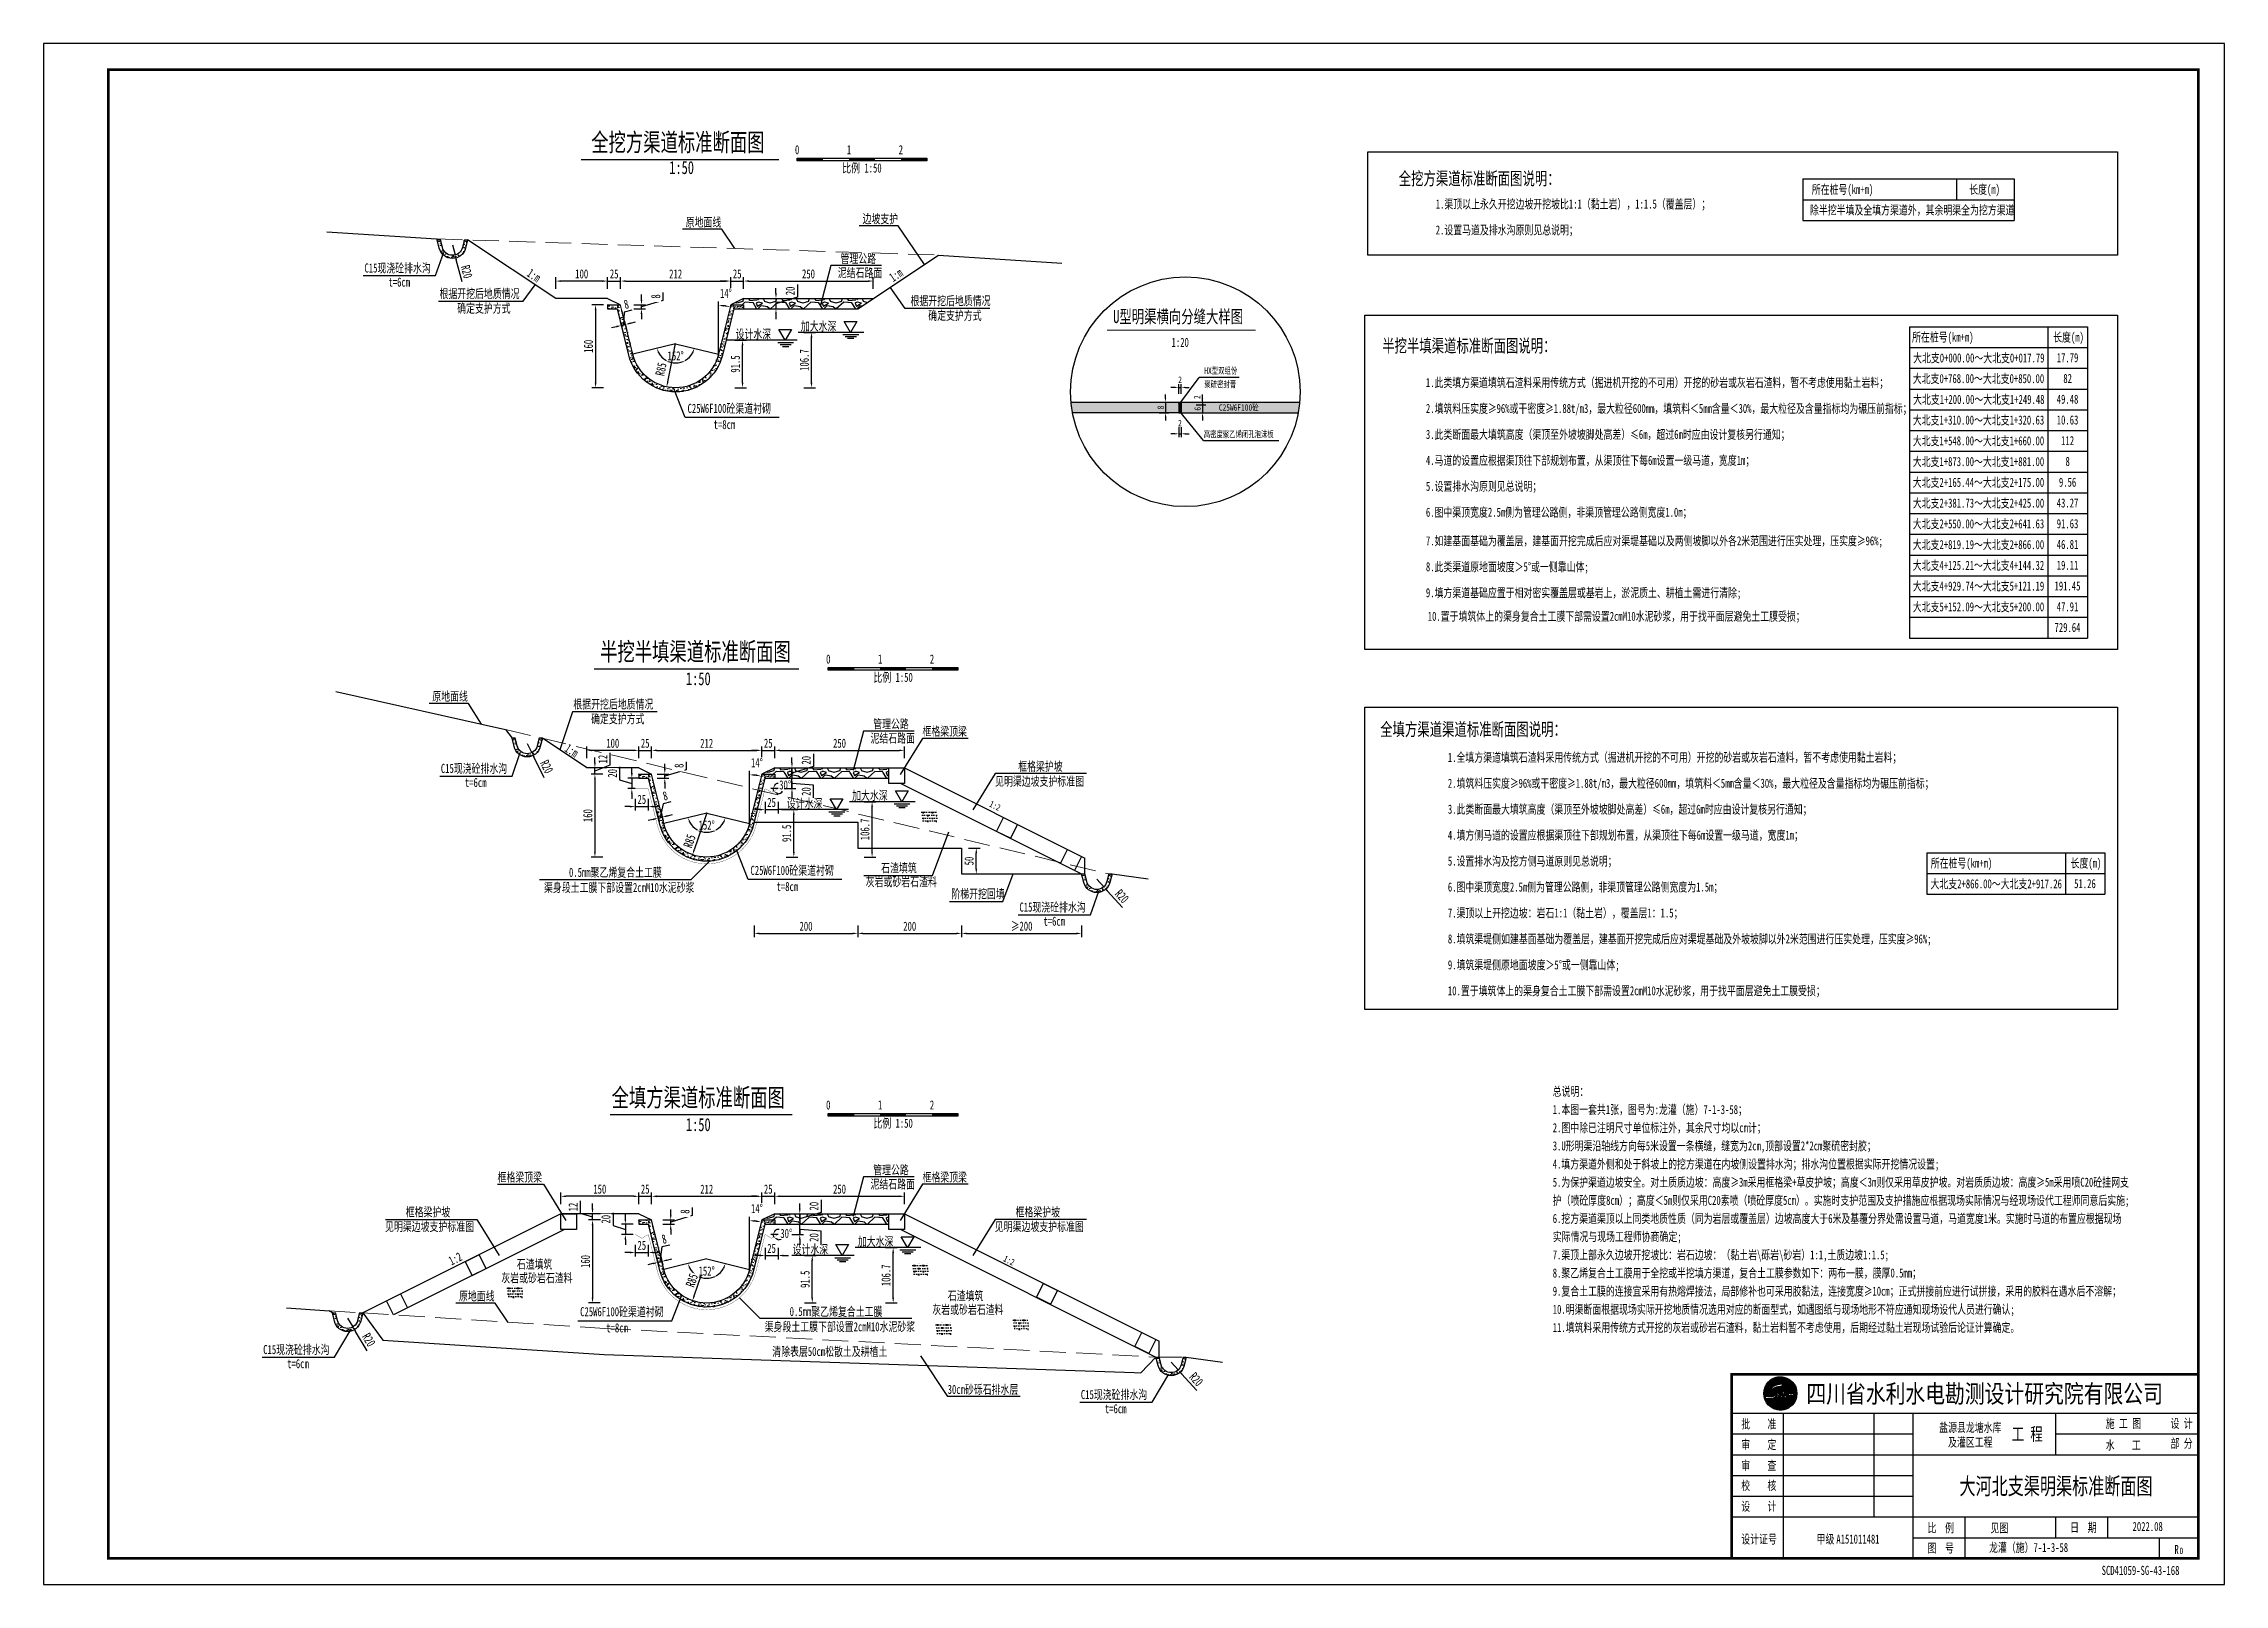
# Model space of a CAD drawing. Extents: x -1 to 840, y -1 to 593.
import ezdxf
from ezdxf.enums import TextEntityAlignment as Align

# ---------------------------------------------------------------- set-up
doc = ezdxf.new("R2010")
doc.units = 0
doc.linetypes.add('DASH', pattern=[0.35, 0.25, -0.1])
for name, color, linetype in [('A01-文字层', 7, 'Continuous'), ('DXPM', 8, 'Continuous'), ('TAB', 7, 'Continuous'), ('图框', 7, 'Continuous'), ('文字', 3, 'Continuous'), ('标注', 3, 'Continuous'), ('结构线', 4, 'Continuous'), ('高程标尺', 3, 'Continuous')]:
    doc.layers.add(name, color=color, linetype=linetype)
doc.styles.add('2.5号仿宋', font='仿宋_GB2312.ttf', dxfattribs={"width": 0.7})
doc.styles.add('ttfs0.7', font='仿宋_GB2312.ttf', dxfattribs={"width": 0.7})
doc.styles.add('ttfs1.0', font='仿宋_GB2312.ttf')
doc.styles.add('仿宋_GB2312', font='simfang.ttf', dxfattribs={"width": 0.7})
doc.dimstyles.new('1-20', dxfattribs={"dimtxt": 2.5, "dimasz": 1.5, "dimexe": 1.25, "dimexo": 0.75, "dimtad": 1, "dimdec": 0, "dimlfac": 2, "dimtxsty": '仿宋_GB2312', "dimcen": 1.5, "dimclrd": 256, "dimclre": 256, "dimadec": 0, "dimazin": 2, "dimtfac": 1, "dimtdec": 0, "dimtmove": 1, "dimatfit": 3, "dimfxl": 0, "dimarcsym": 0})
doc.dimstyles.new('50', dxfattribs={"dimtxt": 3.5, "dimasz": 2, "dimexe": 1.5, "dimexo": 0.0625, "dimgap": 1, "dimtad": 1, "dimdec": 0, "dimlfac": 5, "dimzin": 0, "dimdsep": 46, "dimtxsty": 'ttfs0.7', "dimcen": 0.09, "dimclrd": 3, "dimclre": 3, "dimclrt": 3, "dimadec": 0, "dimazin": 0, "dimtfac": 1, "dimtdec": 0, "dimtmove": 1, "dimatfit": 3, "dimfxl": 0, "dimtolj": 1, "dimtzin": 0, "dimarcsym": 0})

msp = doc.modelspace()

# ---------------------------------------------------------------- texts
at = {"style": 'ttfs0.7', "width": 0.7}
for s, p in [('聚硫密封膏', (446.948, 460.393)), ('HX型双组份', (446.948, 465.651)), ('C25W6F100砼', (452.535, 451.431)), ('高密度聚乙烯闭孔泡沫板', (446.718, 441.145))]:
    msp.add_text(s, height=2.5, dxfattribs=at).set_placement(p)
at = {"layer": 'TAB', "color": 7, "style": 'ttfs0.7', "width": 0.7}
for s, p in [('所在桩号(km+m) ', (681.205, 536.776)), ('长度(m) ', (741.901, 536.776)), ('除半挖半填及全填方渠道外，其余明渠全为挖方渠道', (680.486, 528.828)), ('所在桩号(km+m) ', (719.851, 479.838)), ('长度(m) ', (774.272, 479.8)), ('大北支0+000.00～大北支0+017.79 ', (720.26, 471.8)), ('17.79', (775.656, 471.885)), ('大北支0+768.00～大北支0+850.00', (720.142, 463.838)), ('82', (778.199, 463.885)), ('大北支1+200.00～大北支1+249.48 ', (720.26, 455.8)), ('49.48', (775.656, 455.885)), ('大北支1+310.00～大北支1+320.63', (720.142, 447.838)), ('10.63', (775.656, 447.885)), ('大北支1+548.00～大北支1+660.00', (720.142, 439.838)), ('112', (777.351, 439.923)), ('大北支1+873.00～大北支1+881.00', (720.142, 431.838)), ('8', (779.046, 431.885)), ('大北支2+165.44～大北支2+175.00', (720.142, 423.838)), ('9.56', (776.504, 423.885)), ('大北支2+381.73～大北支2+425.00', (720.142, 415.838)), ('43.27', (775.656, 415.885)), ('大北支2+550.00～大北支2+641.63', (720.142, 407.838)), ('91.63', (775.656, 407.885)), ('大北支2+819.19～大北支2+866.00', (720.142, 399.838)), ('46.81', (775.656, 399.885)), ('大北支4+125.21～大北支4+144.32', (720.142, 391.838)), ('19.11', (775.656, 391.885)), ('大北支4+929.74～大北支5+121.19', (720.142, 383.838)), ('191.45', (774.809, 383.885)), ('大北支5+152.09～大北支5+200.00', (720.142, 375.838)), ('47.91', (775.656, 375.885)), ('729.64', (774.809, 367.885)), ('所在桩号(km+m) ', (727.081, 277.041)), ('长度(m) ', (780.996, 277.041)), ('大北支2+866.00～大北支2+917.26 ', (726.985, 269.041)), ('51.26', (782.38, 269.126))]:
    msp.add_text(s, height=3.5, dxfattribs=at).set_placement(p, align=Align.MIDDLE_LEFT)
at = {"layer": '图框'}
for s, height, style, width, p in [('四川省水利水电勘测设计研究院有限公司', 7, 'ttfs1.0', 0.8, (679.105, 68.963)), ('批    准', 3.5, 'ttfs0.7', 0.7, (654.001, 59.05)), ('施 工 图', 3.5, 'ttfs0.7', 0.7, (794.542, 59.29)), ('设 计', 3.5, 'ttfs0.7', 0.7, (819.539, 59.29)), ('审    定', 3.5, 'ttfs0.7', 0.7, (654.001, 51.112)), ('水    工', 3.5, 'ttfs0.7', 0.7, (794.542, 50.905)), ('部 分', 3.5, 'ttfs0.7', 0.7, (819.539, 51.587)), ('审    查', 3.5, 'ttfs0.7', 0.7, (654.001, 43.068)), ('校    核', 3.5, 'ttfs0.7', 0.7, (654.001, 35.302)), ('设    计', 3.5, 'ttfs0.7', 0.7, (654.001, 27.313)), ('设计证号', 3.5, 'ttfs0.7', 0.7, (654.001, 14.671)), ('比  例', 3.5, 'ttfs0.7', 0.7, (725.828, 18.988)), ('见图', 3.5, 'ttfs0.7', 0.7, (750.103, 18.988)), ('日  期', 3.5, 'ttfs0.7', 0.7, (780.828, 19.171)), ('2022.08', 3.5, 'ttfs0.7', 0.7, (804.899, 19.523)), ('图  号', 3.5, 'ttfs0.7', 0.7, (725.828, 11.228)), ('龙灌（施）7-1-3-58', 3.5, 'ttfs0.7', 0.7, (749.563, 11.431)), ('R', 3.5, 'ttfs0.7', 0.7, (821.044, 10.63)), ('0', 2.5, 'ttfs0.7', 0.7, (823.028, 10.655)), ('SCD41059-SG-43-168', 3.5, 'ttfs0.7', 0.7, (792.979, 2.594))]:
    msp.add_text(s, height=height, dxfattribs=dict(at, style=style, width=width)).set_placement(p)
at = {"layer": '图框', "style": 'ttfs0.7', "width": 0.7}
for s, height, p in [('盐源县龙塘水库', 3.5, (742.321, 59.54)), ('工 程', 5, (764.286, 56.963)), ('及灌区工程', 3.5, (742.321, 53.852)), ('大河北支渠明渠标准断面图', 6.5, (775.378, 36.948))]:
    msp.add_text(s, height=height, dxfattribs=at).set_placement(p, align=Align.MIDDLE)
at = {"layer": '文字', "style": 'ttfs0.7', "width": 0.7}
for s, height, p in [('全挖方渠道标准断面图', 7, (210.491, 551.439)), ('全挖方渠道标准断面图说明：', 5, (521.892, 538.452)), ('1.渠顶以上永久开挖边坡开挖坡比1:1（黏土岩），1:1.5（覆盖层）；', 3.5, (536.173, 529.391)), ('原地面线', 3.5, (246.924, 522.395)), ('边坡支护', 3.5, (315.139, 523.683)), ('2.设置马道及排水沟原则见总说明；', 3.5, (536.173, 519.391)), ('C15现浇砼排水沟', 3.5, (123.045, 504.72)), ('泥结石路面', 3.5, (305.583, 502.896)), ('管理公路', 3.5, (306.629, 508.367)), ('t=6cm', 3.5, (132.298, 499.285)), ('确定支护方式', 3.5, (158.797, 489.189)), ('根据开挖后地质情况', 3.5, (333.621, 492.097)), ('确定支护方式', 3.5, (340.45, 486.426)), ('设计水深', 3.5, (266.168, 479.263)), ('加大水深', 3.5, (291.323, 482.303)), ('半挖半填渠道标准断面图说明：', 5, (515.519, 473.991)), ('1.此类填方渠道填筑石渣料采用传统方式（掘进机开挖的不可用）开挖的砂岩或灰岩石渣料，暂不考虑使用黏土岩料；', 3.5, (532.385, 460.566)), ('C25W6F100砼渠道衬砌', 3.5, (247.646, 450.596)), ('2.填筑料压实度≥96%%%或干密度≥1.88t/m3，最大粒径600mm，填筑料＜5mm含量＜30%%%，最大粒径及含量指标均为碾压前指标；', 3.5, (532.385, 450.566)), ('t=8cm', 3.5, (257.711, 444.369)), ('3.此类断面最大填筑高度（渠顶至外坡坡脚处高差）≤6m，超过6m时应由设计复核另行通知；', 3.5, (532.385, 440.566)), ('4.马道的设置应根据渠顶往下部规划布置，从渠顶往下每6m设置一级马道，宽度1m；', 3.5, (532.385, 430.566)), ('5.设置排水沟原则见总说明；', 3.5, (532.385, 420.566)), ('6.图中渠顶宽度2.5m侧为管理公路侧，非渠顶管理公路侧宽度1.0m；', 3.5, (532.385, 410.566)), ('7.如建基面基础为覆盖层，建基面开挖完成后应对渠堤基础以及两侧坡脚以外各2米范围进行压实处理，压实度≥96%%%;', 3.5, (532.385, 399.535)), ('8.此类渠道原地面坡度＞5°或一侧靠山体;', 3.5, (532.385, 389.535)), ('9.填方渠道基础应置于相对密实覆盖层或基岩上，淤泥质土、耕植土需进行清除;', 3.5, (532.385, 379.535)), ('10.置于填筑体上的渠身复合土工膜下部需设置2cmM10水泥砂浆，用于找平面层避免土工膜受损；', 3.5, (533.112, 370.444)), ('半挖半填渠道标准断面图', 7, (213.909, 355.073)), ('原地面线', 3.5, (149.221, 339.603)), ('根据开挖后地质情况', 3.5, (203.603, 336.59)), ('确定支护方式', 3.5, (210.433, 330.92)), ('管理公路', 3.5, (319.232, 328.93)), ('框格梁顶梁', 3.5, (338.24, 326.119)), ('全填方渠道渠道标准断面图说明：', 5, (514.748, 326.117)), ('泥结石路面', 3.5, (318.186, 323.458)), ('1.全填方渠道填筑石渣料采用传统方式（掘进机开挖的不可用）开挖的砂岩或灰岩石渣料，暂不考虑使用黏土岩料；', 3.5, (540.859, 316.069)), ('C15现浇砼排水沟', 3.5, (152.516, 311.802)), ('框格梁护坡', 3.5, (375.157, 312.584)), ('t=6cm', 3.5, (161.768, 306.366)), ('加大水深', 3.5, (311.091, 301.364)), ('见明渠边坡支护标准图', 3.5, (366.233, 306.836)), ('2.填筑料压实度≥96%%%或干密度≥1.88t/m3，最大粒径600mm，填筑料＜5mm含量＜30%%%，最大粒径及含量指标均为碾压前指标；', 3.5, (540.859, 306.069)), ('设计水深', 3.5, (285.936, 298.324)), ('3.此类断面最大填筑高度（渠顶至外坡坡脚处高差）≤6m，超过6m时应由设计复核另行通知；', 3.5, (540.859, 296.069)), ('4.填方侧马道的设置应根据渠顶往下部规划布置，从渠顶往下每6m设置一级马道，宽度1m；', 3.5, (540.859, 286.069)), ('5.设置排水沟及挖方侧马道原则见总说明；', 3.5, (540.859, 276.069)), ('渠身段土工膜下部设置2cmM10水泥砂浆', 3.5, (192.283, 265.886)), ('t=8cm', 3.5, (281.967, 266.26)), ('灰岩或砂岩石渣料', 3.5, (316.359, 268.114)), ('6.图中渠顶宽度2.5m侧为管理公路侧，非渠顶管理公路侧宽度为1.5m；', 3.5, (540.859, 266.069)), ('阶梯开挖回填', 3.5, (349.388, 263.439)), ('C15现浇砼排水沟', 3.5, (375.635, 258.323)), ('t=6cm', 3.5, (384.888, 252.888)), ('7.渠顶以上开挖边坡：岩石1:1（黏土岩），覆盖层1：1.5；', 3.5, (540.859, 256.069)), ('8.填筑渠堤侧如建基面基础为覆盖层，建基面开挖完成后应对渠堤基础及外坡坡脚以外2米范围进行压实处理，压实度≥96%%%;', 3.5, (540.859, 246.069)), ('9.填筑渠堤侧原地面坡度＞5°或一侧靠山体;', 3.5, (540.859, 236.069)), ('10.置于填筑体上的渠身复合土工膜下部需设置2cmM10水泥砂浆，用于找平面层避免土工膜受损；', 3.5, (540.859, 226.069)), ('全填方渠道标准断面图', 7, (218.337, 183.164)), ('管理公路', 3.5, (319.232, 157.02)), ('框格梁顶梁', 3.5, (174.38, 154.21)), ('泥结石路面', 3.5, (318.186, 151.549)), ('框格梁顶梁', 3.5, (338.24, 154.21)), ('框格梁护坡', 3.5, (138.983, 140.791)), ('框格梁护坡', 3.5, (374.143, 140.791)), ('见明渠边坡支护标准图', 3.5, (130.993, 135.175)), ('见明渠边坡支护标准图', 3.5, (366.154, 135.175)), ('设计水深', 3.5, (288.139, 126.415)), ('加大水深', 3.5, (313.294, 129.455)), ('石渣填筑', 3.5, (181.785, 120.695)), ('原地面线', 3.5, (159.516, 108.397)), ('石渣填筑', 3.5, (347.988, 108.508)), ('灰岩或砂岩石渣料', 3.5, (342.046, 103.175)), ('t=8cm', 3.5, (216.3, 96.115)), ('渠身段土工膜下部设置2cmM10水泥砂浆', 3.5, (277.392, 96.565)), ('C15现浇砼排水沟', 3.5, (83.999, 87.75)), ('t=6cm', 3.5, (93.252, 82.315)), ('清除表层50cm松散土及耕植土', 3.5, (280.315, 87.004)), ('30cm砂砾石排水层', 3.5, (347.944, 72.382)), ('C15现浇砼排水沟', 3.5, (399.324, 70.398)), ('t=6cm', 3.5, (408.576, 64.963))]:
    msp.add_text(s, height=height, dxfattribs=at).set_placement(p)
at = {"layer": '文字', "color": 3, "style": 'ttfs0.7', "width": 0.7}
for p in [(240.593, 542.689), (247.027, 345.634), (247.027, 173.725)]:
    msp.add_text('1:50', height=5, dxfattribs=at).set_placement(p)
at = {"layer": '标注', "style": 'ttfs0.7', "width": 0.7}
for s, height, rotation, p in [('1:m', 3.5, 326.31, (186.864, 501.32)), ('1:m', 3.5, 33.69, (329.553, 501.466)), ('1:m', 3.5, 326.31, (201.447, 318.096)), ('1:2', 2.5, 333.43, (365.318, 297.347)), ('1:2', 3.5, 26.57, (159.315, 122.016)), ('1:2', 2.5, 333.43, (370.732, 122.089))]:
    msp.add_text(s, height=height, rotation=rotation, dxfattribs=at).set_placement(p, align=Align.BOTTOM_CENTER)
at = {"layer": '标注', "width": 0.7}
for s, height, style, p in [('U型明渠横向分缝大样图', 5, '仿宋_GB2312', (411.789, 485.235)), ('1:20', 3.5, '仿宋_GB2312', (434.304, 476.058)), ('甲级', 3.5, 'ttfs0.7', (683.056, 14.671)), ('A151011481', 3.5, 'ttfs0.7', (690.67, 14.671))]:
    msp.add_text(s, height=height, dxfattribs=dict(at, style=style)).set_placement(p)
at = {"layer": '高程标尺', "style": 'ttfs0.7', "width": 0.7}
for s, p in [('0', (289.899, 549.27)), ('1', (309.899, 549.27)), ('2', (329.899, 549.27)), ('0', (301.907, 352.905)), ('1', (321.907, 352.905)), ('2', (341.907, 352.905)), ('0', (301.907, 180.995)), ('1', (321.907, 180.995)), ('2', (341.907, 180.995))]:
    msp.add_text(s, height=3.5, dxfattribs=at).set_placement(p, align=Align.BOTTOM_CENTER)
for p in [(314.899, 546.77), (326.907, 350.405), (326.907, 178.495)]:
    msp.add_text('比例 1:50', height=3.5, dxfattribs=at).set_placement(p, align=Align.TOP_CENTER)

# ---------------------------------------------------------------- blocks, each defined once
blk = doc.blocks.new('*D3')
at = {"layer": 'Defpoints', "color": 0, "transparency": 16777216}
for p in [(219.57, 492.29), (212.17, 460.29), (243.05, 460.29)]:
    blk.add_point(p, dxfattribs=at)
at = {"layer": 'DXPM', "color": 3, "lineweight": -2, "transparency": 16777216}
for p, q in [((215.17, 492.29), (210.67, 492.29)), ((212.17, 490.29), (212.17, 462.29)), ((215.17, 460.29), (210.67, 460.29))]:
    blk.add_line(p, q, dxfattribs=at)
at = {"layer": 'DXPM', "color": 3, "transparency": 16777216}
for points in [[(212.5, 490.29), (211.84, 490.29), (212.17, 492.29)], [(211.84, 462.29), (212.5, 462.29), (212.17, 460.29)]]:
    blk.add_solid(points, dxfattribs=at)
at = {"layer": 'DXPM', "color": 3, "transparency": 16777216, "insert": (209.42, 476.29), "char_height": 3.5, "attachment_point": 5, "rotation": 90, "style": 'ttfs0.7', "bg_fill": 3, "box_fill_scale": 1.1, "bg_fill_color": 256, "bg_fill_true_color": 13158600, "bg_fill_transparency": 0}
blk.add_mtext('\\A1;160', dxfattribs=at)
blk = doc.blocks.new('*D4')
at = {"layer": 'Defpoints', "color": 0, "transparency": 16777216}
for p in [(424.19, 454.68), (424.19, 450.68), (431.99, 450.68)]:
    blk.add_point(p, dxfattribs=at)
at = {"layer": '标注', "lineweight": -2, "transparency": 16777216}
for p, q in [((429.49, 454.68), (433.24, 454.68)), ((431.99, 456.18), (431.99, 457.68)), ((431.99, 454.68), (431.99, 450.68)), ((429.49, 450.68), (433.24, 450.68)), ((431.99, 449.18), (431.99, 447.68))]:
    blk.add_line(p, q, dxfattribs=at)
at = {"layer": '标注', "transparency": 16777216}
for points in [[(431.74, 456.18), (432.24, 456.18), (431.99, 454.68)], [(432.24, 449.18), (431.74, 449.18), (431.99, 450.68)]]:
    blk.add_solid(points, dxfattribs=at)
at = {"layer": '标注', "color": 0, "transparency": 16777216, "insert": (430.1, 452.68), "char_height": 2.5, "attachment_point": 5, "rotation": 90, "style": '仿宋_GB2312'}
blk.add_mtext('8', dxfattribs=at)
blk = doc.blocks.new('*D5')
at = {"layer": 'Defpoints', "color": 0, "transparency": 16777216}
for p in [(437.05, 450.99), (438.05, 451.39), (438.05, 442.54)]:
    blk.add_point(p, dxfattribs=at)
at = {"layer": '标注', "lineweight": -2, "transparency": 16777216}
for p, q in [((435.55, 442.54), (434.05, 442.54)), ((437.05, 445.04), (437.05, 441.29)), ((437.05, 442.54), (438.05, 442.54)), ((438.05, 445.04), (438.05, 441.29)), ((439.55, 442.54), (441.05, 442.54))]:
    blk.add_line(p, q, dxfattribs=at)
at = {"layer": '标注', "transparency": 16777216}
for points in [[(435.55, 442.29), (435.55, 442.79), (437.05, 442.54)], [(439.55, 442.79), (439.55, 442.29), (438.05, 442.54)]]:
    blk.add_solid(points, dxfattribs=at)
at = {"layer": '标注', "color": 0, "transparency": 16777216, "insert": (437.55, 446.69), "char_height": 2.5, "attachment_point": 5, "style": '仿宋_GB2312'}
blk.add_mtext('2', dxfattribs=at)
blk = doc.blocks.new('*D6')
at = {"layer": 'Defpoints', "color": 0, "transparency": 16777216}
for p in [(438.05, 460.44), (437.05, 453.16), (438.05, 453.16)]:
    blk.add_point(p, dxfattribs=at)
at = {"layer": '标注', "lineweight": -2, "transparency": 16777216}
for p, q in [((435.55, 460.44), (434.05, 460.44)), ((437.05, 457.94), (437.05, 461.69)), ((437.05, 460.44), (438.05, 460.44)), ((438.05, 457.94), (438.05, 461.69)), ((439.55, 460.44), (441.05, 460.44))]:
    blk.add_line(p, q, dxfattribs=at)
at = {"layer": '标注', "transparency": 16777216}
for points in [[(435.55, 460.19), (435.55, 460.69), (437.05, 460.44)], [(439.55, 460.69), (439.55, 460.19), (438.05, 460.44)]]:
    blk.add_solid(points, dxfattribs=at)
at = {"layer": '标注', "color": 0, "transparency": 16777216, "insert": (437.6, 463.41), "char_height": 2.5, "attachment_point": 5, "style": '仿宋_GB2312'}
blk.add_mtext('2', dxfattribs=at)
blk = doc.blocks.new('*D7')
at = {"layer": 'Defpoints', "color": 0, "transparency": 16777216}
for p in [(437.18, 454.68), (437.55, 453.68), (446.24, 453.68)]:
    blk.add_point(p, dxfattribs=at)
at = {"layer": '标注', "lineweight": -2, "transparency": 16777216}
for p, q in [((443.74, 454.68), (447.49, 454.68)), ((446.24, 456.18), (446.24, 457.68)), ((446.24, 454.68), (446.24, 453.68)), ((443.74, 453.68), (447.49, 453.68)), ((446.24, 452.18), (446.24, 450.68))]:
    blk.add_line(p, q, dxfattribs=at)
at = {"layer": '标注', "transparency": 16777216}
for points in [[(445.99, 456.18), (446.49, 456.18), (446.24, 454.68)], [(446.49, 452.18), (445.99, 452.18), (446.24, 453.68)]]:
    blk.add_solid(points, dxfattribs=at)
at = {"layer": '标注', "color": 0, "transparency": 16777216, "insert": (444.18, 456.68), "char_height": 2.5, "attachment_point": 5, "rotation": 90, "style": '仿宋_GB2312'}
blk.add_mtext('2', dxfattribs=at)
blk = doc.blocks.new('*D8')
at = {"layer": 'Defpoints', "color": 0, "transparency": 16777216}
for p in [(437.55, 453.68), (437.55, 450.68), (446.24, 450.68)]:
    blk.add_point(p, dxfattribs=at)
at = {"layer": '标注', "lineweight": -2, "transparency": 16777216}
for p, q in [((446.24, 455.18), (446.24, 456.68)), ((443.74, 453.68), (447.49, 453.68)), ((443.74, 450.68), (447.49, 450.68)), ((446.24, 453.68), (446.24, 450.68)), ((446.24, 449.18), (446.24, 447.68))]:
    blk.add_line(p, q, dxfattribs=at)
at = {"layer": '标注', "transparency": 16777216}
for points in [[(445.99, 455.18), (446.49, 455.18), (446.24, 453.68)], [(446.49, 449.18), (445.99, 449.18), (446.24, 450.68)]]:
    blk.add_solid(points, dxfattribs=at)
at = {"layer": '标注', "color": 0, "transparency": 16777216, "insert": (444.35, 452.18), "char_height": 2.5, "attachment_point": 5, "rotation": 90, "style": '仿宋_GB2312'}
blk.add_mtext('6', dxfattribs=at)
blk = doc.blocks.new('*D9')
at = {"layer": 'Defpoints', "color": 0, "transparency": 16777216}
for p in [(226.55, 473.2), (259.55, 473.2)]:
    blk.add_point(p, dxfattribs=at)
at = {"layer": '标注', "color": 3, "lineweight": -2, "transparency": 16777216}
blk.add_arc((243.05, 477.29), 7.44, 209.34663, 330.65337, dxfattribs=at)
at = {"layer": '标注', "color": 3, "transparency": 16777216}
for points in [[(236.87, 473.76), (236.25, 473.52), (235.83, 475.5)], [(249.85, 473.52), (249.23, 473.76), (250.27, 475.5)]]:
    blk.add_solid(points, dxfattribs=at)
at = {"layer": '标注', "color": 3, "transparency": 16777216, "insert": (243.05, 472.59), "char_height": 3.5, "attachment_point": 5, "rotation": 360, "style": 'ttfs0.7', "bg_fill": 3, "box_fill_scale": 1.1, "bg_fill_color": 256, "bg_fill_true_color": 13158600, "bg_fill_transparency": 0}
blk.add_mtext('\\A1;152%%d', dxfattribs=at)
at = {"layer": 'Defpoints', "color": 0, "transparency": 16777216}
for p in [(243.05, 477.29), (243.05, 477.29), (239.86, 470.56)]:
    blk.add_point(p, dxfattribs=at)
blk = doc.blocks.new('*D10')
at = {"layer": 'Defpoints', "color": 0, "transparency": 16777216}
for p in [(196.83, 501.42), (196.83, 494.68), (216.83, 494.68)]:
    blk.add_point(p, dxfattribs=at)
at = {"layer": '标注', "color": 3, "lineweight": -2, "transparency": 16777216}
for p, q in [((196.83, 498.42), (196.83, 502.92)), ((214.83, 501.42), (198.83, 501.42)), ((216.83, 498.42), (216.83, 502.92))]:
    blk.add_line(p, q, dxfattribs=at)
at = {"layer": '标注', "color": 3, "transparency": 16777216}
for points in [[(198.83, 501.75), (198.83, 501.09), (196.83, 501.42)], [(214.83, 501.09), (214.83, 501.75), (216.83, 501.42)]]:
    blk.add_solid(points, dxfattribs=at)
at = {"layer": '标注', "color": 3, "transparency": 16777216, "insert": (206.83, 504.17), "char_height": 3.5, "attachment_point": 5, "style": 'ttfs0.7', "bg_fill": 3, "box_fill_scale": 1.1, "bg_fill_color": 256, "bg_fill_true_color": 13158600, "bg_fill_transparency": 0}
blk.add_mtext('\\A1;100', dxfattribs=at)
blk = doc.blocks.new('*D11')
at = {"layer": 'Defpoints', "color": 0, "transparency": 16777216}
for p in [(216.83, 494.68), (221.83, 492.29)]:
    blk.add_point(p, dxfattribs=at)
at = {"layer": '标注', "color": 3, "lineweight": -2, "transparency": 16777216}
for p, q in [((214.83, 501.42), (212.83, 501.42)), ((216.83, 498.42), (216.83, 502.92)), ((216.83, 501.42), (221.83, 501.42)), ((221.83, 498.42), (221.83, 502.92)), ((223.83, 501.42), (225.83, 501.42))]:
    blk.add_line(p, q, dxfattribs=at)
at = {"layer": '标注', "color": 3, "transparency": 16777216}
for points in [[(214.83, 501.09), (214.83, 501.75), (216.83, 501.42)], [(223.83, 501.75), (223.83, 501.09), (221.83, 501.42)]]:
    blk.add_solid(points, dxfattribs=at)
at = {"layer": '标注', "color": 3, "transparency": 16777216, "insert": (219.33, 504.17), "char_height": 3.5, "attachment_point": 5, "style": 'ttfs0.7', "bg_fill": 3, "box_fill_scale": 1.1, "bg_fill_color": 256, "bg_fill_true_color": 13158600, "bg_fill_transparency": 0}
blk.add_mtext('\\A1;25', dxfattribs=at)
at = {"layer": 'Defpoints', "color": 0, "transparency": 16777216}
blk.add_point((221.83, 501.42), dxfattribs=at)
blk = doc.blocks.new('*D12')
at = {"layer": 'Defpoints', "color": 0, "transparency": 16777216}
for p in [(264.28, 501.42), (221.83, 492.29), (264.28, 492.29)]:
    blk.add_point(p, dxfattribs=at)
at = {"layer": '标注', "color": 3, "lineweight": -2, "transparency": 16777216}
for p, q in [((221.83, 498.42), (221.83, 502.92)), ((223.83, 501.42), (262.28, 501.42)), ((264.28, 498.42), (264.28, 502.92))]:
    blk.add_line(p, q, dxfattribs=at)
at = {"layer": '标注', "color": 3, "transparency": 16777216}
for points in [[(223.83, 501.75), (223.83, 501.09), (221.83, 501.42)], [(262.28, 501.09), (262.28, 501.75), (264.28, 501.42)]]:
    blk.add_solid(points, dxfattribs=at)
at = {"layer": '标注', "color": 3, "transparency": 16777216, "insert": (243.05, 504.17), "char_height": 3.5, "attachment_point": 5, "style": 'ttfs0.7', "bg_fill": 3, "box_fill_scale": 1.1, "bg_fill_color": 256, "bg_fill_true_color": 13158600, "bg_fill_transparency": 0}
blk.add_mtext('\\A1;212', dxfattribs=at)
blk = doc.blocks.new('*D13')
at = {"layer": 'Defpoints', "color": 0, "transparency": 16777216}
for p in [(264.28, 492.29), (269.28, 492.29)]:
    blk.add_point(p, dxfattribs=at)
at = {"layer": '标注', "color": 3, "lineweight": -2, "transparency": 16777216}
for p, q in [((262.28, 501.42), (260.28, 501.42)), ((264.28, 498.42), (264.28, 502.92)), ((264.28, 501.42), (269.28, 501.42)), ((269.28, 498.42), (269.28, 502.92)), ((271.28, 501.42), (273.28, 501.42))]:
    blk.add_line(p, q, dxfattribs=at)
at = {"layer": '标注', "color": 3, "transparency": 16777216}
for points in [[(262.28, 501.09), (262.28, 501.75), (264.28, 501.42)], [(271.28, 501.75), (271.28, 501.09), (269.28, 501.42)]]:
    blk.add_solid(points, dxfattribs=at)
at = {"layer": '标注', "color": 3, "transparency": 16777216, "insert": (266.78, 504.17), "char_height": 3.5, "attachment_point": 5, "style": 'ttfs0.7', "bg_fill": 3, "box_fill_scale": 1.1, "bg_fill_color": 256, "bg_fill_true_color": 13158600, "bg_fill_transparency": 0}
blk.add_mtext('\\A1;25', dxfattribs=at)
at = {"layer": 'Defpoints', "color": 0, "transparency": 16777216}
blk.add_point((269.28, 501.42), dxfattribs=at)
blk = doc.blocks.new('*D14')
at = {"layer": 'Defpoints', "color": 0, "transparency": 16777216}
for p in [(319.28, 501.42), (269.28, 494.68), (319.28, 494.68)]:
    blk.add_point(p, dxfattribs=at)
at = {"layer": '标注', "color": 3, "lineweight": -2, "transparency": 16777216}
for p, q in [((269.28, 498.42), (269.28, 502.92)), ((271.28, 501.42), (317.28, 501.42)), ((319.28, 498.42), (319.28, 502.92))]:
    blk.add_line(p, q, dxfattribs=at)
at = {"layer": '标注', "color": 3, "transparency": 16777216}
for points in [[(271.28, 501.75), (271.28, 501.09), (269.28, 501.42)], [(317.28, 501.09), (317.28, 501.75), (319.28, 501.42)]]:
    blk.add_solid(points, dxfattribs=at)
at = {"layer": '标注', "color": 3, "transparency": 16777216, "insert": (294.28, 504.17), "char_height": 3.5, "attachment_point": 5, "style": 'ttfs0.7', "bg_fill": 3, "box_fill_scale": 1.1, "bg_fill_color": 256, "bg_fill_true_color": 13158600, "bg_fill_transparency": 0}
blk.add_mtext('\\A1;250', dxfattribs=at)
blk = doc.blocks.new('*D15')
at = {"layer": 'Defpoints', "color": 0, "transparency": 16777216}
for p in [(243.05, 478.59), (268.85, 478.59), (243.05, 460.29)]:
    blk.add_point(p, dxfattribs=at)
at = {"layer": '标注', "color": 3, "lineweight": -2, "transparency": 16777216}
for p, q in [((265.85, 478.59), (270.35, 478.59)), ((268.85, 462.29), (268.85, 476.59)), ((265.85, 460.29), (270.35, 460.29))]:
    blk.add_line(p, q, dxfattribs=at)
at = {"layer": '标注', "color": 3, "transparency": 16777216}
for points in [[(269.18, 476.59), (268.52, 476.59), (268.85, 478.59)], [(268.52, 462.29), (269.18, 462.29), (268.85, 460.29)]]:
    blk.add_solid(points, dxfattribs=at)
at = {"layer": '标注', "color": 3, "transparency": 16777216, "insert": (266.1, 469.44), "char_height": 3.5, "attachment_point": 5, "rotation": 90, "style": 'ttfs0.7', "bg_fill": 3, "box_fill_scale": 1.1, "bg_fill_color": 256, "bg_fill_true_color": 13158600, "bg_fill_transparency": 0}
blk.add_mtext('\\A1;91.5', dxfattribs=at)
blk = doc.blocks.new('*D16')
at = {"layer": 'Defpoints', "color": 0, "transparency": 16777216}
for p in [(243.05, 481.63), (295.44, 481.63), (243.05, 460.29)]:
    blk.add_point(p, dxfattribs=at)
at = {"layer": '标注', "color": 3, "lineweight": -2, "transparency": 16777216}
for p, q in [((292.44, 481.63), (296.94, 481.63)), ((295.44, 462.29), (295.44, 479.63)), ((292.44, 460.29), (296.94, 460.29))]:
    blk.add_line(p, q, dxfattribs=at)
at = {"layer": '标注', "color": 3, "transparency": 16777216}
for points in [[(295.77, 479.63), (295.1, 479.63), (295.44, 481.63)], [(295.1, 462.29), (295.77, 462.29), (295.44, 460.29)]]:
    blk.add_solid(points, dxfattribs=at)
at = {"layer": '标注', "color": 3, "transparency": 16777216, "insert": (292.69, 470.96), "char_height": 3.5, "attachment_point": 5, "rotation": 90, "style": 'ttfs0.7', "bg_fill": 3, "box_fill_scale": 1.1, "bg_fill_color": 256, "bg_fill_true_color": 13158600, "bg_fill_transparency": 0}
blk.add_mtext('\\A1;106.7', dxfattribs=at)
blk = doc.blocks.new('*D17')
at = {"layer": 'Defpoints', "color": 0, "transparency": 16777216}
blk.add_point((259.55, 473.2), dxfattribs=at)
blk.add_point((259.55, 473.2), dxfattribs=at)
at = {"layer": '标注', "color": 3, "lineweight": -2, "transparency": 16777216}
blk.add_line((259.55, 492.01), (259.55, 493.52), dxfattribs=at)
blk.add_arc((259.55, 473.2), 18.82, 82.19198, 83.90673, dxfattribs=at)
at = {"layer": '标注', "color": 3, "transparency": 16777216}
for points in [[(261.57, 492.24), (261.53, 491.58), (259.55, 492.02)], [(262.05, 491.52), (262.17, 492.17), (264.07, 491.47)]]:
    blk.add_solid(points, dxfattribs=at)
at = {"layer": '标注', "color": 3, "transparency": 16777216, "insert": (262.42, 496.69), "char_height": 3.5, "attachment_point": 5, "style": 'ttfs0.7', "bg_fill": 3, "box_fill_scale": 1.1, "bg_fill_color": 256, "bg_fill_true_color": 13158600, "bg_fill_transparency": 0}
blk.add_mtext('\\A1;14%%d', dxfattribs=at)
at = {"layer": 'Defpoints', "color": 0, "transparency": 16777216}
for p in [(259.55, 491.94), (262.58, 491.77), (264.28, 492.29)]:
    blk.add_point(p, dxfattribs=at)
blk = doc.blocks.new('*D18')
at = {"layer": 'Defpoints', "color": 0, "transparency": 16777216}
for p in [(231.54, 311.35), (211.92, 279.35), (255.02, 279.35)]:
    blk.add_point(p, dxfattribs=at)
at = {"layer": 'DXPM', "color": 3, "lineweight": -2, "transparency": 16777216}
for p, q in [((214.92, 311.35), (210.42, 311.35)), ((211.92, 309.35), (211.92, 281.35)), ((214.92, 279.35), (210.42, 279.35))]:
    blk.add_line(p, q, dxfattribs=at)
at = {"layer": 'DXPM', "color": 3, "transparency": 16777216}
for points in [[(212.25, 309.35), (211.58, 309.35), (211.92, 311.35)], [(211.58, 281.35), (212.25, 281.35), (211.92, 279.35)]]:
    blk.add_solid(points, dxfattribs=at)
at = {"layer": 'DXPM', "color": 3, "transparency": 16777216, "insert": (209.17, 295.35), "char_height": 3.5, "attachment_point": 5, "rotation": 90, "style": 'ttfs0.7', "bg_fill": 3, "box_fill_scale": 1.1, "bg_fill_color": 256, "bg_fill_true_color": 13158600, "bg_fill_transparency": 0}
blk.add_mtext('\\A1;160', dxfattribs=at)
blk = doc.blocks.new('*D19')
at = {"layer": 'Defpoints', "color": 0, "transparency": 16777216}
for p in [(238.52, 292.26), (271.52, 292.26)]:
    blk.add_point(p, dxfattribs=at)
at = {"layer": '标注', "color": 3, "lineweight": -2, "transparency": 16777216}
blk.add_arc((255.02, 296.35), 7.44, 209.34663, 330.65337, dxfattribs=at)
at = {"layer": '标注', "color": 3, "transparency": 16777216}
for points in [[(248.85, 292.82), (248.23, 292.58), (247.8, 294.56)], [(261.82, 292.58), (261.2, 292.82), (262.25, 294.56)]]:
    blk.add_solid(points, dxfattribs=at)
at = {"layer": '标注', "color": 3, "transparency": 16777216, "insert": (255.02, 291.66), "char_height": 3.5, "attachment_point": 5, "rotation": 360, "style": 'ttfs0.7', "bg_fill": 3, "box_fill_scale": 1.1, "bg_fill_color": 256, "bg_fill_true_color": 13158600, "bg_fill_transparency": 0}
blk.add_mtext('\\A1;152%%d', dxfattribs=at)
at = {"layer": 'Defpoints', "color": 0, "transparency": 16777216}
for p in [(255.02, 296.35), (255.02, 296.35), (251.83, 289.62)]:
    blk.add_point(p, dxfattribs=at)
blk = doc.blocks.new('*D20')
at = {"layer": 'Defpoints', "color": 0, "transparency": 16777216}
for p in [(208.8, 320.48), (208.8, 313.74), (228.8, 313.74)]:
    blk.add_point(p, dxfattribs=at)
at = {"layer": '标注', "color": 3, "lineweight": -2, "transparency": 16777216}
for p, q in [((208.8, 317.48), (208.8, 321.98)), ((226.8, 320.48), (210.8, 320.48)), ((228.8, 317.48), (228.8, 321.98))]:
    blk.add_line(p, q, dxfattribs=at)
at = {"layer": '标注', "color": 3, "transparency": 16777216}
for points in [[(210.8, 320.82), (210.8, 320.15), (208.8, 320.48)], [(226.8, 320.15), (226.8, 320.82), (228.8, 320.48)]]:
    blk.add_solid(points, dxfattribs=at)
at = {"layer": '标注', "color": 3, "transparency": 16777216, "insert": (218.8, 323.23), "char_height": 3.5, "attachment_point": 5, "style": 'ttfs0.7', "bg_fill": 3, "box_fill_scale": 1.1, "bg_fill_color": 256, "bg_fill_true_color": 13158600, "bg_fill_transparency": 0}
blk.add_mtext('\\A1;100', dxfattribs=at)
blk = doc.blocks.new('*D21')
at = {"layer": 'Defpoints', "color": 0, "transparency": 16777216}
for p in [(228.8, 313.74), (233.8, 311.35)]:
    blk.add_point(p, dxfattribs=at)
at = {"layer": '标注', "color": 3, "lineweight": -2, "transparency": 16777216}
for p, q in [((226.8, 320.48), (224.8, 320.48)), ((228.8, 317.48), (228.8, 321.98)), ((228.8, 320.48), (233.8, 320.48)), ((233.8, 317.48), (233.8, 321.98)), ((235.8, 320.48), (237.8, 320.48))]:
    blk.add_line(p, q, dxfattribs=at)
at = {"layer": '标注', "color": 3, "transparency": 16777216}
for points in [[(226.8, 320.15), (226.8, 320.82), (228.8, 320.48)], [(235.8, 320.82), (235.8, 320.15), (233.8, 320.48)]]:
    blk.add_solid(points, dxfattribs=at)
at = {"layer": '标注', "color": 3, "transparency": 16777216, "insert": (231.3, 323.23), "char_height": 3.5, "attachment_point": 5, "style": 'ttfs0.7', "bg_fill": 3, "box_fill_scale": 1.1, "bg_fill_color": 256, "bg_fill_true_color": 13158600, "bg_fill_transparency": 0}
blk.add_mtext('\\A1;25', dxfattribs=at)
at = {"layer": 'Defpoints', "color": 0, "transparency": 16777216}
blk.add_point((233.8, 320.48), dxfattribs=at)
blk = doc.blocks.new('*D22')
at = {"layer": 'Defpoints', "color": 0, "transparency": 16777216}
for p in [(276.25, 320.48), (233.8, 311.35), (276.25, 311.35)]:
    blk.add_point(p, dxfattribs=at)
at = {"layer": '标注', "color": 3, "lineweight": -2, "transparency": 16777216}
for p, q in [((233.8, 317.48), (233.8, 321.98)), ((235.8, 320.48), (274.25, 320.48)), ((276.25, 317.48), (276.25, 321.98))]:
    blk.add_line(p, q, dxfattribs=at)
at = {"layer": '标注', "color": 3, "transparency": 16777216}
for points in [[(235.8, 320.82), (235.8, 320.15), (233.8, 320.48)], [(274.25, 320.15), (274.25, 320.82), (276.25, 320.48)]]:
    blk.add_solid(points, dxfattribs=at)
at = {"layer": '标注', "color": 3, "transparency": 16777216, "insert": (255.02, 323.23), "char_height": 3.5, "attachment_point": 5, "style": 'ttfs0.7', "bg_fill": 3, "box_fill_scale": 1.1, "bg_fill_color": 256, "bg_fill_true_color": 13158600, "bg_fill_transparency": 0}
blk.add_mtext('\\A1;212', dxfattribs=at)
blk = doc.blocks.new('*D23')
at = {"layer": 'Defpoints', "color": 0, "transparency": 16777216}
for p in [(276.25, 311.35), (281.25, 311.35)]:
    blk.add_point(p, dxfattribs=at)
at = {"layer": '标注', "color": 3, "lineweight": -2, "transparency": 16777216}
for p, q in [((274.25, 320.48), (272.25, 320.48)), ((276.25, 317.48), (276.25, 321.98)), ((276.25, 320.48), (281.25, 320.48)), ((281.25, 317.48), (281.25, 321.98)), ((283.25, 320.48), (285.25, 320.48))]:
    blk.add_line(p, q, dxfattribs=at)
at = {"layer": '标注', "color": 3, "transparency": 16777216}
for points in [[(274.25, 320.15), (274.25, 320.82), (276.25, 320.48)], [(283.25, 320.82), (283.25, 320.15), (281.25, 320.48)]]:
    blk.add_solid(points, dxfattribs=at)
at = {"layer": '标注', "color": 3, "transparency": 16777216, "insert": (278.75, 323.23), "char_height": 3.5, "attachment_point": 5, "style": 'ttfs0.7', "bg_fill": 3, "box_fill_scale": 1.1, "bg_fill_color": 256, "bg_fill_true_color": 13158600, "bg_fill_transparency": 0}
blk.add_mtext('\\A1;25', dxfattribs=at)
at = {"layer": 'Defpoints', "color": 0, "transparency": 16777216}
blk.add_point((281.25, 320.48), dxfattribs=at)
blk = doc.blocks.new('*D24')
at = {"layer": 'Defpoints', "color": 0, "transparency": 16777216}
for p in [(331.25, 320.48), (281.25, 313.74), (331.25, 313.74)]:
    blk.add_point(p, dxfattribs=at)
at = {"layer": '标注', "color": 3, "lineweight": -2, "transparency": 16777216}
for p, q in [((281.25, 317.48), (281.25, 321.98)), ((283.25, 320.48), (329.25, 320.48)), ((331.25, 317.48), (331.25, 321.98))]:
    blk.add_line(p, q, dxfattribs=at)
at = {"layer": '标注', "color": 3, "transparency": 16777216}
for points in [[(283.25, 320.82), (283.25, 320.15), (281.25, 320.48)], [(329.25, 320.15), (329.25, 320.82), (331.25, 320.48)]]:
    blk.add_solid(points, dxfattribs=at)
at = {"layer": '标注', "color": 3, "transparency": 16777216, "insert": (306.25, 323.23), "char_height": 3.5, "attachment_point": 5, "style": 'ttfs0.7', "bg_fill": 3, "box_fill_scale": 1.1, "bg_fill_color": 256, "bg_fill_true_color": 13158600, "bg_fill_transparency": 0}
blk.add_mtext('\\A1;250', dxfattribs=at)
blk = doc.blocks.new('*D25')
at = {"layer": 'Defpoints', "color": 0, "transparency": 16777216}
for p in [(262.82, 297.65), (288.62, 297.65), (262.82, 279.35)]:
    blk.add_point(p, dxfattribs=at)
at = {"layer": '标注', "color": 3, "lineweight": -2, "transparency": 16777216}
for p, q in [((285.62, 297.65), (290.12, 297.65)), ((288.62, 281.35), (288.62, 295.65)), ((285.62, 279.35), (290.12, 279.35))]:
    blk.add_line(p, q, dxfattribs=at)
at = {"layer": '标注', "color": 3, "transparency": 16777216}
for points in [[(288.95, 295.65), (288.28, 295.65), (288.62, 297.65)], [(288.28, 281.35), (288.95, 281.35), (288.62, 279.35)]]:
    blk.add_solid(points, dxfattribs=at)
at = {"layer": '标注', "color": 3, "transparency": 16777216, "insert": (285.87, 288.5), "char_height": 3.5, "attachment_point": 5, "rotation": 90, "style": 'ttfs0.7', "bg_fill": 3, "box_fill_scale": 1.1, "bg_fill_color": 256, "bg_fill_true_color": 13158600, "bg_fill_transparency": 0}
blk.add_mtext('\\A1;91.5', dxfattribs=at)
blk = doc.blocks.new('*D26')
at = {"layer": 'Defpoints', "color": 0, "transparency": 16777216}
for p in [(262.82, 300.69), (318.8, 300.69), (262.82, 279.35)]:
    blk.add_point(p, dxfattribs=at)
at = {"layer": '标注', "color": 3, "lineweight": -2, "transparency": 16777216}
for p, q in [((315.8, 300.69), (320.3, 300.69)), ((318.8, 281.35), (318.8, 298.69)), ((315.8, 279.35), (320.3, 279.35))]:
    blk.add_line(p, q, dxfattribs=at)
at = {"layer": '标注', "color": 3, "transparency": 16777216}
for points in [[(319.13, 298.69), (318.47, 298.69), (318.8, 300.69)], [(318.47, 281.35), (319.13, 281.35), (318.8, 279.35)]]:
    blk.add_solid(points, dxfattribs=at)
at = {"layer": '标注', "color": 3, "transparency": 16777216, "insert": (316.05, 290.02), "char_height": 3.5, "attachment_point": 5, "rotation": 90, "style": 'ttfs0.7', "bg_fill": 3, "box_fill_scale": 1.1, "bg_fill_color": 256, "bg_fill_true_color": 13158600, "bg_fill_transparency": 0}
blk.add_mtext('\\A1;106.7', dxfattribs=at)
blk = doc.blocks.new('*D27')
at = {"layer": 'Defpoints', "color": 0, "transparency": 16777216}
blk.add_point((271.52, 292.26), dxfattribs=at)
blk.add_point((271.52, 292.26), dxfattribs=at)
at = {"layer": '标注', "color": 3, "lineweight": -2, "transparency": 16777216}
blk.add_line((271.52, 311.07), (271.52, 312.58), dxfattribs=at)
blk.add_arc((271.52, 292.26), 18.82, 82.19198, 83.90673, dxfattribs=at)
at = {"layer": '标注', "color": 3, "transparency": 16777216}
for points in [[(273.54, 311.31), (273.5, 310.64), (271.52, 311.08)], [(274.02, 310.58), (274.14, 311.23), (276.04, 310.53)]]:
    blk.add_solid(points, dxfattribs=at)
at = {"layer": '标注', "color": 3, "transparency": 16777216, "insert": (274.39, 315.75), "char_height": 3.5, "attachment_point": 5, "style": 'ttfs0.7', "bg_fill": 3, "box_fill_scale": 1.1, "bg_fill_color": 256, "bg_fill_true_color": 13158600, "bg_fill_transparency": 0}
blk.add_mtext('\\A1;14%%d', dxfattribs=at)
at = {"layer": 'Defpoints', "color": 0, "transparency": 16777216}
for p in [(276.25, 311.35), (271.52, 311), (274.55, 310.83)]:
    blk.add_point(p, dxfattribs=at)
blk = doc.blocks.new('*D28')
at = {"layer": 'Defpoints', "color": 0, "transparency": 16777216}
blk.add_point((243.05, 477.29), dxfattribs=at)
at = {"layer": '标注', "color": 3, "transparency": 16777216, "insert": (237.41, 467.43), "char_height": 3.5, "attachment_point": 5, "rotation": 78.27524, "style": 'ttfs0.7', "bg_fill": 3, "box_fill_scale": 1.1, "bg_fill_color": 256, "bg_fill_true_color": 13158600, "bg_fill_transparency": 0}
blk.add_mtext('\\A1;R85', dxfattribs=at)
at = {"layer": 'Defpoints', "color": 0, "transparency": 16777216}
blk.add_point((239.6, 460.64), dxfattribs=at)
at = {"layer": '标注', "color": 3, "lineweight": -2, "transparency": 16777216}
blk.add_line((240, 462.6), (243.05, 477.29), dxfattribs=at)
at = {"layer": '标注', "color": 3, "transparency": 16777216}
blk.add_solid([(239.68, 462.67), (240.33, 462.53), (239.6, 460.64)], dxfattribs=at)
blk = doc.blocks.new('*D29')
at = {"layer": 'Defpoints', "color": 0, "transparency": 16777216}
for p in [(269.28, 494.68), (269.28, 490.69), (281.74, 490.69)]:
    blk.add_point(p, dxfattribs=at)
at = {"layer": '标注', "color": 3, "lineweight": -2, "transparency": 16777216}
for p, q in [((281.74, 496.68), (281.74, 498.68)), ((289.99, 500.08), (289.99, 495.16)), ((278.74, 494.68), (283.24, 494.68)), ((278.74, 490.69), (283.24, 490.69)), ((289.99, 495.16), (281.74, 492.68)), ((281.74, 494.68), (281.74, 490.69)), ((281.74, 488.69), (281.74, 486.69))]:
    blk.add_line(p, q, dxfattribs=at)
at = {"layer": '标注', "color": 3, "transparency": 16777216}
for points in [[(281.41, 496.68), (282.08, 496.68), (281.74, 494.68)], [(282.08, 488.69), (281.41, 488.69), (281.74, 490.69)]]:
    blk.add_solid(points, dxfattribs=at)
at = {"layer": '标注', "color": 3, "transparency": 16777216, "insert": (287.24, 497.62), "char_height": 3.5, "attachment_point": 5, "rotation": 90, "style": 'ttfs0.7', "bg_fill": 3, "box_fill_scale": 1.1, "bg_fill_color": 256, "bg_fill_true_color": 13158600, "bg_fill_transparency": 0}
blk.add_mtext('\\A1;20', dxfattribs=at)
blk = doc.blocks.new('*D30')
at = {"layer": 'Defpoints', "color": 0, "transparency": 16777216}
for p in [(281.74, 313.74), (281.74, 309.75), (287.91, 309.75)]:
    blk.add_point(p, dxfattribs=at)
at = {"layer": '标注', "color": 3, "lineweight": -2, "transparency": 16777216}
for p, q in [((284.91, 313.74), (289.41, 313.74)), ((287.91, 315.74), (287.91, 317.74)), ((296.16, 314.22), (287.91, 311.74)), ((287.91, 313.74), (287.91, 309.75)), ((296.16, 319.15), (296.16, 314.22)), ((284.91, 309.75), (289.41, 309.75)), ((287.91, 307.75), (287.91, 305.75))]:
    blk.add_line(p, q, dxfattribs=at)
at = {"layer": '标注', "color": 3, "transparency": 16777216}
for points in [[(287.58, 315.74), (288.24, 315.74), (287.91, 313.74)], [(288.24, 307.75), (287.58, 307.75), (287.91, 309.75)]]:
    blk.add_solid(points, dxfattribs=at)
at = {"layer": '标注', "color": 3, "transparency": 16777216, "insert": (293.41, 316.68), "char_height": 3.5, "attachment_point": 5, "rotation": 90, "style": 'ttfs0.7', "bg_fill": 3, "box_fill_scale": 1.1, "bg_fill_color": 256, "bg_fill_true_color": 13158600, "bg_fill_transparency": 0}
blk.add_mtext('\\A1;20', dxfattribs=at)
blk = doc.blocks.new('*D31')
at = {"layer": 'Defpoints', "color": 0, "transparency": 16777216}
blk.add_point((237.9, 294.75), dxfattribs=at)
at = {"layer": '标注', "color": 3, "lineweight": -2, "transparency": 16777216}
for p, q in [((235.63, 297.28), (236.71, 292.91)), ((236.35, 294.37), (237.9, 294.75)), ((238.21, 299.91), (237.13, 294.56)), ((237.18, 297.66), (238.26, 293.3)), ((241.2, 300.65), (238.21, 299.91)), ((239.85, 295.23), (241.79, 295.71)), ((234.41, 293.89), (232.47, 293.41))]:
    blk.add_line(p, q, dxfattribs=at)
at = {"layer": '标注', "color": 3, "transparency": 16777216}
for points in [[(234.49, 293.56), (234.33, 294.21), (236.35, 294.37)], [(239.77, 295.56), (239.93, 294.91), (237.9, 294.75)]]:
    blk.add_solid(points, dxfattribs=at)
at = {"layer": '标注', "color": 3, "transparency": 16777216, "insert": (239.04, 302.95), "char_height": 3.5, "attachment_point": 5, "rotation": 13.90129, "style": 'ttfs0.7', "bg_fill": 3, "box_fill_scale": 1.1, "bg_fill_color": 256, "bg_fill_true_color": 13158600, "bg_fill_transparency": 0}
blk.add_mtext('\\A1;8', dxfattribs=at)
at = {"layer": 'Defpoints', "color": 0, "transparency": 16777216}
for p in [(234.76, 300.81), (236.31, 301.2)]:
    blk.add_point(p, dxfattribs=at)
blk = doc.blocks.new('*D32')
at = {"layer": 'Defpoints', "color": 0, "transparency": 16777216}
blk.add_point((255.02, 296.35), dxfattribs=at)
at = {"layer": '标注', "color": 3, "lineweight": -2, "transparency": 16777216}
blk.add_line((255.02, 296.35), (250.2, 282.14), dxfattribs=at)
at = {"layer": '标注', "color": 3, "transparency": 16777216, "insert": (248.39, 285.52), "char_height": 3.5, "attachment_point": 5, "rotation": 71.24566, "style": 'ttfs0.7', "bg_fill": 3, "box_fill_scale": 1.1, "bg_fill_color": 256, "bg_fill_true_color": 13158600, "bg_fill_transparency": 0}
blk.add_mtext('\\A1;R85', dxfattribs=at)
at = {"layer": 'Defpoints', "color": 0, "transparency": 16777216}
blk.add_point((249.56, 280.25), dxfattribs=at)
at = {"layer": '标注', "color": 3, "transparency": 16777216}
blk.add_solid([(249.88, 282.25), (250.51, 282.04), (249.56, 280.25)], dxfattribs=at)
blk = doc.blocks.new('*D33')
at = {"layer": 'Defpoints', "color": 0, "transparency": 16777216}
for p in [(222.78, 481.75), (223.7, 484.7), (224.34, 482.14)]:
    blk.add_point(p, dxfattribs=at)
at = {"layer": '标注', "color": 3, "lineweight": -2, "transparency": 16777216}
for p, q in [((223.17, 489.46), (222.93, 484.5)), ((226.16, 490.2), (223.17, 489.46)), ((220.21, 483.83), (218.27, 483.35)), ((222.77, 481.81), (221.79, 485.77)), ((222.15, 484.31), (223.7, 484.7)), ((224.32, 482.2), (223.34, 486.15)), ((225.65, 485.18), (227.59, 485.66))]:
    blk.add_line(p, q, dxfattribs=at)
at = {"layer": '标注', "color": 3, "transparency": 16777216}
for points in [[(220.29, 483.51), (220.13, 484.16), (222.15, 484.31)], [(225.57, 485.5), (225.73, 484.85), (223.7, 484.7)]]:
    blk.add_solid(points, dxfattribs=at)
at = {"layer": '标注', "color": 3, "transparency": 16777216, "insert": (224.01, 492.5), "char_height": 3.5, "attachment_point": 5, "rotation": 13.90129, "style": 'ttfs0.7', "bg_fill": 3, "box_fill_scale": 1.1, "bg_fill_color": 256, "bg_fill_true_color": 13158600, "bg_fill_transparency": 0}
blk.add_mtext('\\A1;8', dxfattribs=at)
blk = doc.blocks.new('*D34')
at = {"layer": 'Defpoints', "color": 0, "transparency": 16777216}
for p in [(231.54, 139.44), (211, 107.44), (255.02, 107.44)]:
    blk.add_point(p, dxfattribs=at)
at = {"layer": 'DXPM', "color": 3, "lineweight": -2, "transparency": 16777216}
for p, q in [((214, 139.44), (209.5, 139.44)), ((211, 137.44), (211, 109.44)), ((214, 107.44), (209.5, 107.44))]:
    blk.add_line(p, q, dxfattribs=at)
at = {"layer": 'DXPM', "color": 3, "transparency": 16777216}
for points in [[(211.34, 137.44), (210.67, 137.44), (211, 139.44)], [(210.67, 109.44), (211.34, 109.44), (211, 107.44)]]:
    blk.add_solid(points, dxfattribs=at)
at = {"layer": 'DXPM', "color": 3, "transparency": 16777216, "insert": (208.25, 123.44), "char_height": 3.5, "attachment_point": 5, "rotation": 90, "style": 'ttfs0.7', "bg_fill": 3, "box_fill_scale": 1.1, "bg_fill_color": 256, "bg_fill_true_color": 13158600, "bg_fill_transparency": 0}
blk.add_mtext('\\A1;160', dxfattribs=at)
blk = doc.blocks.new('*D35')
at = {"layer": 'Defpoints', "color": 0, "transparency": 16777216}
for p in [(238.52, 120.35), (271.52, 120.35)]:
    blk.add_point(p, dxfattribs=at)
at = {"layer": '标注', "color": 3, "lineweight": -2, "transparency": 16777216}
blk.add_arc((255.02, 124.44), 7.44, 209.34663, 330.65337, dxfattribs=at)
at = {"layer": '标注', "color": 3, "transparency": 16777216}
for points in [[(248.85, 120.91), (248.23, 120.67), (247.8, 122.65)], [(261.82, 120.67), (261.2, 120.91), (262.25, 122.65)]]:
    blk.add_solid(points, dxfattribs=at)
at = {"layer": '标注', "color": 3, "transparency": 16777216, "insert": (255.02, 119.75), "char_height": 3.5, "attachment_point": 5, "rotation": 360, "style": 'ttfs0.7', "bg_fill": 3, "box_fill_scale": 1.1, "bg_fill_color": 256, "bg_fill_true_color": 13158600, "bg_fill_transparency": 0}
blk.add_mtext('\\A1;152%%d', dxfattribs=at)
at = {"layer": 'Defpoints', "color": 0, "transparency": 16777216}
for p in [(255.02, 124.44), (255.02, 124.44), (251.83, 117.71)]:
    blk.add_point(p, dxfattribs=at)
blk = doc.blocks.new('*D36')
at = {"layer": 'Defpoints', "color": 0, "transparency": 16777216}
for p in [(198.8, 148.57), (198.8, 141.83), (228.8, 141.83)]:
    blk.add_point(p, dxfattribs=at)
at = {"layer": '标注', "color": 3, "lineweight": -2, "transparency": 16777216}
for p, q in [((198.8, 145.57), (198.8, 150.07)), ((226.8, 148.57), (200.8, 148.57)), ((228.8, 145.57), (228.8, 150.07))]:
    blk.add_line(p, q, dxfattribs=at)
at = {"layer": '标注', "color": 3, "transparency": 16777216}
for points in [[(200.8, 148.91), (200.8, 148.24), (198.8, 148.57)], [(226.8, 148.24), (226.8, 148.91), (228.8, 148.57)]]:
    blk.add_solid(points, dxfattribs=at)
at = {"layer": '标注', "color": 3, "transparency": 16777216, "insert": (213.8, 151.32), "char_height": 3.5, "attachment_point": 5, "style": 'ttfs0.7', "bg_fill": 3, "box_fill_scale": 1.1, "bg_fill_color": 256, "bg_fill_true_color": 13158600, "bg_fill_transparency": 0}
blk.add_mtext('\\A1;150', dxfattribs=at)
blk = doc.blocks.new('*D37')
at = {"layer": 'Defpoints', "color": 0, "transparency": 16777216}
for p in [(228.8, 141.83), (233.8, 139.44)]:
    blk.add_point(p, dxfattribs=at)
at = {"layer": '标注', "color": 3, "lineweight": -2, "transparency": 16777216}
for p, q in [((226.8, 148.57), (224.8, 148.57)), ((228.8, 145.57), (228.8, 150.07)), ((228.8, 148.57), (233.8, 148.57)), ((233.8, 145.57), (233.8, 150.07)), ((235.8, 148.57), (237.8, 148.57))]:
    blk.add_line(p, q, dxfattribs=at)
at = {"layer": '标注', "color": 3, "transparency": 16777216}
for points in [[(226.8, 148.24), (226.8, 148.91), (228.8, 148.57)], [(235.8, 148.91), (235.8, 148.24), (233.8, 148.57)]]:
    blk.add_solid(points, dxfattribs=at)
at = {"layer": '标注', "color": 3, "transparency": 16777216, "insert": (231.3, 151.32), "char_height": 3.5, "attachment_point": 5, "style": 'ttfs0.7', "bg_fill": 3, "box_fill_scale": 1.1, "bg_fill_color": 256, "bg_fill_true_color": 13158600, "bg_fill_transparency": 0}
blk.add_mtext('\\A1;25', dxfattribs=at)
at = {"layer": 'Defpoints', "color": 0, "transparency": 16777216}
blk.add_point((233.8, 148.57), dxfattribs=at)
blk = doc.blocks.new('*D38')
at = {"layer": 'Defpoints', "color": 0, "transparency": 16777216}
for p in [(276.25, 148.57), (233.8, 139.44), (276.25, 139.44)]:
    blk.add_point(p, dxfattribs=at)
at = {"layer": '标注', "color": 3, "lineweight": -2, "transparency": 16777216}
for p, q in [((233.8, 145.57), (233.8, 150.07)), ((235.8, 148.57), (274.25, 148.57)), ((276.25, 145.57), (276.25, 150.07))]:
    blk.add_line(p, q, dxfattribs=at)
at = {"layer": '标注', "color": 3, "transparency": 16777216}
for points in [[(235.8, 148.91), (235.8, 148.24), (233.8, 148.57)], [(274.25, 148.24), (274.25, 148.91), (276.25, 148.57)]]:
    blk.add_solid(points, dxfattribs=at)
at = {"layer": '标注', "color": 3, "transparency": 16777216, "insert": (255.02, 151.32), "char_height": 3.5, "attachment_point": 5, "style": 'ttfs0.7', "bg_fill": 3, "box_fill_scale": 1.1, "bg_fill_color": 256, "bg_fill_true_color": 13158600, "bg_fill_transparency": 0}
blk.add_mtext('\\A1;212', dxfattribs=at)
blk = doc.blocks.new('*D39')
at = {"layer": 'Defpoints', "color": 0, "transparency": 16777216}
for p in [(276.25, 139.44), (281.25, 139.44)]:
    blk.add_point(p, dxfattribs=at)
at = {"layer": '标注', "color": 3, "lineweight": -2, "transparency": 16777216}
for p, q in [((274.25, 148.57), (272.25, 148.57)), ((276.25, 145.57), (276.25, 150.07)), ((276.25, 148.57), (281.25, 148.57)), ((281.25, 145.57), (281.25, 150.07)), ((283.25, 148.57), (285.25, 148.57))]:
    blk.add_line(p, q, dxfattribs=at)
at = {"layer": '标注', "color": 3, "transparency": 16777216}
for points in [[(274.25, 148.24), (274.25, 148.91), (276.25, 148.57)], [(283.25, 148.91), (283.25, 148.24), (281.25, 148.57)]]:
    blk.add_solid(points, dxfattribs=at)
at = {"layer": '标注', "color": 3, "transparency": 16777216, "insert": (278.75, 151.32), "char_height": 3.5, "attachment_point": 5, "style": 'ttfs0.7', "bg_fill": 3, "box_fill_scale": 1.1, "bg_fill_color": 256, "bg_fill_true_color": 13158600, "bg_fill_transparency": 0}
blk.add_mtext('\\A1;25', dxfattribs=at)
at = {"layer": 'Defpoints', "color": 0, "transparency": 16777216}
blk.add_point((281.25, 148.57), dxfattribs=at)
blk = doc.blocks.new('*D40')
at = {"layer": 'Defpoints', "color": 0, "transparency": 16777216}
for p in [(331.25, 148.57), (281.25, 141.83), (331.25, 141.83)]:
    blk.add_point(p, dxfattribs=at)
at = {"layer": '标注', "color": 3, "lineweight": -2, "transparency": 16777216}
for p, q in [((281.25, 145.57), (281.25, 150.07)), ((283.25, 148.57), (329.25, 148.57)), ((331.25, 145.57), (331.25, 150.07))]:
    blk.add_line(p, q, dxfattribs=at)
at = {"layer": '标注', "color": 3, "transparency": 16777216}
for points in [[(283.25, 148.91), (283.25, 148.24), (281.25, 148.57)], [(329.25, 148.24), (329.25, 148.91), (331.25, 148.57)]]:
    blk.add_solid(points, dxfattribs=at)
at = {"layer": '标注', "color": 3, "transparency": 16777216, "insert": (306.25, 151.32), "char_height": 3.5, "attachment_point": 5, "style": 'ttfs0.7', "bg_fill": 3, "box_fill_scale": 1.1, "bg_fill_color": 256, "bg_fill_true_color": 13158600, "bg_fill_transparency": 0}
blk.add_mtext('\\A1;250', dxfattribs=at)
blk = doc.blocks.new('*D41')
at = {"layer": 'Defpoints', "color": 0, "transparency": 16777216}
for p in [(256.84, 125.74), (295.73, 125.74), (256.84, 107.44)]:
    blk.add_point(p, dxfattribs=at)
at = {"layer": '标注', "color": 3, "lineweight": -2, "transparency": 16777216}
for p, q in [((292.73, 125.74), (297.23, 125.74)), ((295.73, 109.44), (295.73, 123.74)), ((292.73, 107.44), (297.23, 107.44))]:
    blk.add_line(p, q, dxfattribs=at)
at = {"layer": '标注', "color": 3, "transparency": 16777216}
for points in [[(296.06, 123.74), (295.4, 123.74), (295.73, 125.74)], [(295.4, 109.44), (296.06, 109.44), (295.73, 107.44)]]:
    blk.add_solid(points, dxfattribs=at)
at = {"layer": '标注', "color": 3, "transparency": 16777216, "insert": (292.98, 116.59), "char_height": 3.5, "attachment_point": 5, "rotation": 90, "style": 'ttfs0.7', "bg_fill": 3, "box_fill_scale": 1.1, "bg_fill_color": 256, "bg_fill_true_color": 13158600, "bg_fill_transparency": 0}
blk.add_mtext('\\A1;91.5', dxfattribs=at)
blk = doc.blocks.new('*D42')
at = {"layer": 'Defpoints', "color": 0, "transparency": 16777216}
for p in [(265.02, 128.78), (326.93, 128.78), (265.02, 107.44)]:
    blk.add_point(p, dxfattribs=at)
at = {"layer": '标注', "color": 3, "lineweight": -2, "transparency": 16777216}
for p, q in [((323.93, 128.78), (328.43, 128.78)), ((326.93, 109.44), (326.93, 126.78)), ((323.93, 107.44), (328.43, 107.44))]:
    blk.add_line(p, q, dxfattribs=at)
at = {"layer": '标注', "color": 3, "transparency": 16777216}
for points in [[(327.26, 126.78), (326.6, 126.78), (326.93, 128.78)], [(326.6, 109.44), (327.26, 109.44), (326.93, 107.44)]]:
    blk.add_solid(points, dxfattribs=at)
at = {"layer": '标注', "color": 3, "transparency": 16777216, "insert": (324.18, 118.11), "char_height": 3.5, "attachment_point": 5, "rotation": 90, "style": 'ttfs0.7', "bg_fill": 3, "box_fill_scale": 1.1, "bg_fill_color": 256, "bg_fill_true_color": 13158600, "bg_fill_transparency": 0}
blk.add_mtext('\\A1;106.7', dxfattribs=at)
blk = doc.blocks.new('*D43')
at = {"layer": 'Defpoints', "color": 0, "transparency": 16777216}
blk.add_point((271.52, 120.35), dxfattribs=at)
blk.add_point((271.52, 120.35), dxfattribs=at)
at = {"layer": '标注', "color": 3, "lineweight": -2, "transparency": 16777216}
blk.add_line((271.52, 139.16), (271.52, 140.67), dxfattribs=at)
blk.add_arc((271.52, 120.35), 18.82, 82.19198, 83.90673, dxfattribs=at)
at = {"layer": '标注', "color": 3, "transparency": 16777216}
for points in [[(273.54, 139.4), (273.5, 138.73), (271.52, 139.17)], [(274.02, 138.67), (274.14, 139.32), (276.04, 138.62)]]:
    blk.add_solid(points, dxfattribs=at)
at = {"layer": '标注', "color": 3, "transparency": 16777216, "insert": (274.39, 143.84), "char_height": 3.5, "attachment_point": 5, "style": 'ttfs0.7', "bg_fill": 3, "box_fill_scale": 1.1, "bg_fill_color": 256, "bg_fill_true_color": 13158600, "bg_fill_transparency": 0}
blk.add_mtext('\\A1;14%%d', dxfattribs=at)
at = {"layer": 'Defpoints', "color": 0, "transparency": 16777216}
for p in [(271.52, 139.09), (274.55, 138.92), (276.25, 139.44)]:
    blk.add_point(p, dxfattribs=at)
blk = doc.blocks.new('*D44')
at = {"layer": 'Defpoints', "color": 0, "transparency": 16777216}
for p in [(281.74, 141.83), (281.74, 137.84), (290.91, 137.84)]:
    blk.add_point(p, dxfattribs=at)
at = {"layer": '标注', "color": 3, "lineweight": -2, "transparency": 16777216}
for p, q in [((290.91, 143.83), (290.91, 145.83)), ((299.16, 147.24), (299.16, 142.31)), ((287.91, 141.83), (292.41, 141.83)), ((287.91, 137.84), (292.41, 137.84)), ((299.16, 142.31), (290.91, 139.83)), ((290.91, 141.83), (290.91, 137.84)), ((290.91, 135.84), (290.91, 133.84))]:
    blk.add_line(p, q, dxfattribs=at)
at = {"layer": '标注', "color": 3, "transparency": 16777216}
for points in [[(290.58, 143.83), (291.24, 143.83), (290.91, 141.83)], [(291.24, 135.84), (290.58, 135.84), (290.91, 137.84)]]:
    blk.add_solid(points, dxfattribs=at)
at = {"layer": '标注', "color": 3, "transparency": 16777216, "insert": (296.41, 144.77), "char_height": 3.5, "attachment_point": 5, "rotation": 90, "style": 'ttfs0.7', "bg_fill": 3, "box_fill_scale": 1.1, "bg_fill_color": 256, "bg_fill_true_color": 13158600, "bg_fill_transparency": 0}
blk.add_mtext('\\A1;20', dxfattribs=at)
blk = doc.blocks.new('*D45')
at = {"layer": 'Defpoints', "color": 0, "transparency": 16777216}
blk.add_point((237.75, 123.48), dxfattribs=at)
at = {"layer": '标注', "color": 3, "lineweight": -2, "transparency": 16777216}
for p, q in [((237.78, 129.05), (236.97, 123.29)), ((237.03, 126.39), (238.11, 122.02)), ((240.77, 129.8), (237.78, 129.05)), ((234.25, 122.62), (232.31, 122.14)), ((235.47, 126.01), (236.55, 121.64)), ((236.19, 123.1), (237.75, 123.48)), ((239.69, 123.96), (241.63, 124.44))]:
    blk.add_line(p, q, dxfattribs=at)
at = {"layer": '标注', "color": 3, "transparency": 16777216}
for points in [[(234.33, 122.29), (234.17, 122.94), (236.19, 123.1)], [(239.61, 124.28), (239.77, 123.64), (237.75, 123.48)]]:
    blk.add_solid(points, dxfattribs=at)
at = {"layer": '标注', "color": 3, "transparency": 16777216, "insert": (238.61, 132.09), "char_height": 3.5, "attachment_point": 5, "rotation": 13.90129, "style": 'ttfs0.7', "bg_fill": 3, "box_fill_scale": 1.1, "bg_fill_color": 256, "bg_fill_true_color": 13158600, "bg_fill_transparency": 0}
blk.add_mtext('\\A1;8', dxfattribs=at)
at = {"layer": 'Defpoints', "color": 0, "transparency": 16777216}
for p in [(234.76, 128.9), (236.31, 129.29)]:
    blk.add_point(p, dxfattribs=at)
blk = doc.blocks.new('*D46')
at = {"layer": 'Defpoints', "color": 0, "transparency": 16777216}
for p in [(255.02, 124.44), (249.56, 108.34)]:
    blk.add_point(p, dxfattribs=at)
at = {"layer": '标注', "color": 3, "transparency": 16777216, "insert": (249.3, 116.15), "char_height": 3.5, "attachment_point": 5, "rotation": 71.24566, "style": 'ttfs0.7', "bg_fill": 3, "box_fill_scale": 1.1, "bg_fill_color": 256, "bg_fill_true_color": 13158600, "bg_fill_transparency": 0}
blk.add_mtext('\\A1;R85', dxfattribs=at)
at = {"layer": '标注', "color": 3, "lineweight": -2, "transparency": 16777216}
blk.add_line((250.2, 110.24), (252.97, 118.4), dxfattribs=at)
at = {"layer": '标注', "color": 3, "transparency": 16777216}
blk.add_solid([(249.88, 110.34), (250.51, 110.13), (249.56, 108.34)], dxfattribs=at)
blk = doc.blocks.new('*D47')
at = {"layer": 'Defpoints', "color": 0, "transparency": 16777216}
blk.add_point((405.48, 270.84), dxfattribs=at)
at = {"layer": '标注', "color": 3, "transparency": 16777216, "insert": (415.15, 264.26), "char_height": 3.5, "attachment_point": 5, "rotation": 312.15944, "style": 'ttfs0.7', "bg_fill": 3, "box_fill_scale": 1.1, "bg_fill_color": 256, "bg_fill_true_color": 13158600, "bg_fill_transparency": 0}
blk.add_mtext('\\A1;R20', dxfattribs=at)
at = {"layer": 'Defpoints', "color": 0, "transparency": 16777216}
blk.add_point((408.16, 267.88), dxfattribs=at)
at = {"layer": '标注', "color": 3, "lineweight": -2, "transparency": 16777216}
for p, q in [((405.48, 270.84), (408.16, 267.88)), ((415.37, 259.92), (409.5, 266.4))]:
    blk.add_line(p, q, dxfattribs=at)
at = {"layer": '标注', "color": 3, "transparency": 16777216}
blk.add_solid([(409.75, 266.62), (409.26, 266.17), (408.16, 267.88)], dxfattribs=at)
blk = doc.blocks.new('*D48')
at = {"layer": 'Defpoints', "color": 0, "transparency": 16777216}
blk.add_point((116.53, 101.63), dxfattribs=at)
at = {"layer": '标注', "color": 3, "transparency": 16777216, "insert": (124.71, 93.26), "char_height": 3.5, "attachment_point": 5, "rotation": 300.74298, "style": 'ttfs0.7', "bg_fill": 3, "box_fill_scale": 1.1, "bg_fill_color": 256, "bg_fill_true_color": 13158600, "bg_fill_transparency": 0}
blk.add_mtext('\\A1;R20', dxfattribs=at)
at = {"layer": 'Defpoints', "color": 0, "transparency": 16777216}
blk.add_point((118.58, 98.19), dxfattribs=at)
at = {"layer": '标注', "color": 3, "lineweight": -2, "transparency": 16777216}
for p, q in [((116.53, 101.63), (118.58, 98.19)), ((124.07, 88.96), (119.6, 96.47))]:
    blk.add_line(p, q, dxfattribs=at)
at = {"layer": '标注', "color": 3, "transparency": 16777216}
blk.add_solid([(119.89, 96.64), (119.32, 96.3), (118.58, 98.19)], dxfattribs=at)
blk = doc.blocks.new('*D49')
at = {"layer": 'Defpoints', "color": 0, "transparency": 16777216}
for p in [(232.54, 139.44), (232.54, 137.84)]:
    blk.add_point(p, dxfattribs=at)
at = {"layer": '标注', "color": 3, "lineweight": -2, "transparency": 16777216}
for p, q in [((241.15, 141.44), (241.15, 143.44)), ((249.4, 144.2), (249.4, 141.11)), ((238.15, 139.44), (242.65, 139.44)), ((238.15, 137.84), (242.65, 137.84)), ((249.4, 141.11), (241.15, 138.64)), ((241.15, 137.84), (241.15, 139.44)), ((241.15, 135.84), (241.15, 133.84))]:
    blk.add_line(p, q, dxfattribs=at)
at = {"layer": '标注', "color": 3, "transparency": 16777216}
for points in [[(240.82, 141.44), (241.48, 141.44), (241.15, 139.44)], [(241.48, 135.84), (240.82, 135.84), (241.15, 137.84)]]:
    blk.add_solid(points, dxfattribs=at)
at = {"layer": '标注', "color": 3, "transparency": 16777216, "insert": (246.65, 142.66), "char_height": 3.5, "attachment_point": 5, "rotation": 90, "style": 'ttfs0.7', "bg_fill": 3, "box_fill_scale": 1.1, "bg_fill_color": 256, "bg_fill_true_color": 13158600, "bg_fill_transparency": 0}
blk.add_mtext('\\A1;8', dxfattribs=at)
at = {"layer": 'Defpoints', "color": 0, "transparency": 16777216}
blk.add_point((241.15, 139.44), dxfattribs=at)
blk = doc.blocks.new('*D50')
at = {"layer": 'Defpoints', "color": 0, "transparency": 16777216}
for p in [(232.54, 311.35), (232.54, 309.75)]:
    blk.add_point(p, dxfattribs=at)
at = {"layer": '标注', "color": 3, "lineweight": -2, "transparency": 16777216}
for p, q in [((235.86, 311.35), (240.36, 311.35)), ((238.86, 313.35), (238.86, 315.35)), ((247.11, 313.02), (238.86, 310.55)), ((238.86, 309.75), (238.86, 311.35)), ((247.11, 316.11), (247.11, 313.02)), ((235.86, 309.75), (240.36, 309.75)), ((238.86, 307.75), (238.86, 305.75))]:
    blk.add_line(p, q, dxfattribs=at)
at = {"layer": '标注', "color": 3, "transparency": 16777216}
for points in [[(238.53, 313.35), (239.2, 313.35), (238.86, 311.35)], [(239.2, 307.75), (238.53, 307.75), (238.86, 309.75)]]:
    blk.add_solid(points, dxfattribs=at)
at = {"layer": '标注', "color": 3, "transparency": 16777216, "insert": (244.36, 314.57), "char_height": 3.5, "attachment_point": 5, "rotation": 90, "style": 'ttfs0.7', "bg_fill": 3, "box_fill_scale": 1.1, "bg_fill_color": 256, "bg_fill_true_color": 13158600, "bg_fill_transparency": 0}
blk.add_mtext('\\A1;8', dxfattribs=at)
at = {"layer": 'Defpoints', "color": 0, "transparency": 16777216}
blk.add_point((238.86, 311.35), dxfattribs=at)
blk = doc.blocks.new('*D51')
at = {"layer": 'Defpoints', "color": 0, "transparency": 16777216}
for p in [(220.57, 492.29), (220.57, 490.69)]:
    blk.add_point(p, dxfattribs=at)
at = {"layer": '标注', "color": 3, "lineweight": -2, "transparency": 16777216}
for p, q in [((229.87, 494.29), (229.87, 496.29)), ((238.12, 497.05), (238.12, 493.96)), ((226.87, 492.29), (231.37, 492.29)), ((226.87, 490.69), (231.37, 490.69)), ((238.12, 493.96), (229.87, 491.49)), ((229.87, 490.69), (229.87, 492.29)), ((229.87, 488.69), (229.87, 486.69))]:
    blk.add_line(p, q, dxfattribs=at)
at = {"layer": '标注', "color": 3, "transparency": 16777216}
for points in [[(229.54, 494.29), (230.21, 494.29), (229.87, 492.29)], [(230.21, 488.69), (229.54, 488.69), (229.87, 490.69)]]:
    blk.add_solid(points, dxfattribs=at)
at = {"layer": '标注', "color": 3, "transparency": 16777216, "insert": (235.37, 495.5), "char_height": 3.5, "attachment_point": 5, "rotation": 90, "style": 'ttfs0.7', "bg_fill": 3, "box_fill_scale": 1.1, "bg_fill_color": 256, "bg_fill_true_color": 13158600, "bg_fill_transparency": 0}
blk.add_mtext('\\A1;8', dxfattribs=at)
at = {"layer": 'Defpoints', "color": 0, "transparency": 16777216}
blk.add_point((229.87, 492.29), dxfattribs=at)
blk = doc.blocks.new('*D52')
at = {"layer": 'Defpoints', "color": 0, "transparency": 16777216}
blk.add_point((156.96, 515.35), dxfattribs=at)
at = {"layer": '标注', "color": 3, "transparency": 16777216, "insert": (162.49, 505.05), "char_height": 3.5, "attachment_point": 5, "rotation": 284.61997, "style": 'ttfs0.7', "bg_fill": 3, "box_fill_scale": 1.1, "bg_fill_color": 256, "bg_fill_true_color": 13158600, "bg_fill_transparency": 0}
blk.add_mtext('\\A1;R20', dxfattribs=at)
at = {"layer": 'Defpoints', "color": 0, "transparency": 16777216}
blk.add_point((157.97, 511.48), dxfattribs=at)
at = {"layer": '标注', "color": 3, "lineweight": -2, "transparency": 16777216}
for p, q in [((156.96, 515.35), (157.97, 511.48)), ((160.68, 501.09), (158.47, 509.55))]:
    blk.add_line(p, q, dxfattribs=at)
at = {"layer": '标注', "color": 3, "transparency": 16777216}
blk.add_solid([(158.8, 509.63), (158.15, 509.46), (157.97, 511.48)], dxfattribs=at)
blk = doc.blocks.new('*D53')
at = {"layer": 'Defpoints', "color": 0, "transparency": 16777216}
blk.add_point((185.8, 323.17), dxfattribs=at)
at = {"layer": '结构线', "color": 3, "transparency": 16777216, "insert": (193.32, 314.21), "char_height": 3.5, "attachment_point": 5, "rotation": 296.40831, "style": 'ttfs0.7', "bg_fill": 3, "box_fill_scale": 1.1, "bg_fill_color": 256, "bg_fill_true_color": 13158600, "bg_fill_transparency": 0}
blk.add_mtext('\\A1;R20', dxfattribs=at)
at = {"layer": 'Defpoints', "color": 0, "transparency": 16777216}
blk.add_point((187.57, 319.59), dxfattribs=at)
at = {"layer": '结构线', "color": 3, "lineweight": -2, "transparency": 16777216}
for p, q in [((185.8, 323.17), (187.57, 319.59)), ((192.35, 309.97), (188.46, 317.8))]:
    blk.add_line(p, q, dxfattribs=at)
at = {"layer": '结构线', "color": 3, "transparency": 16777216}
blk.add_solid([(188.76, 317.95), (188.17, 317.65), (187.57, 319.59)], dxfattribs=at)
blk = doc.blocks.new('*D54')
at = {"layer": 'Defpoints', "color": 0, "transparency": 16777216}
blk.add_point((434.14, 84.6), dxfattribs=at)
at = {"layer": '标注', "color": 3, "transparency": 16777216, "insert": (443.81, 78.02), "char_height": 3.5, "attachment_point": 5, "rotation": 312.15944, "style": 'ttfs0.7', "bg_fill": 3, "box_fill_scale": 1.1, "bg_fill_color": 256, "bg_fill_true_color": 13158600, "bg_fill_transparency": 0}
blk.add_mtext('\\A1;R20', dxfattribs=at)
at = {"layer": 'Defpoints', "color": 0, "transparency": 16777216}
blk.add_point((436.82, 81.64), dxfattribs=at)
at = {"layer": '标注', "color": 3, "lineweight": -2, "transparency": 16777216}
for p, q in [((434.14, 84.6), (436.82, 81.64)), ((444.03, 73.68), (438.17, 80.15))]:
    blk.add_line(p, q, dxfattribs=at)
at = {"layer": '标注', "color": 3, "transparency": 16777216}
blk.add_solid([(438.41, 80.38), (437.92, 79.93), (436.82, 81.64)], dxfattribs=at)
blk = doc.blocks.new('*D55')
at = {"layer": '标注', "color": 3, "lineweight": -2, "transparency": 16777216}
for p, q in [((225.5, 126.91), (223.5, 126.91)), ((227.5, 129.91), (227.5, 125.41)), ((227.5, 126.91), (232.5, 126.91)), ((232.5, 129.91), (232.5, 125.41)), ((234.5, 126.91), (236.5, 126.91))]:
    blk.add_line(p, q, dxfattribs=at)
at = {"layer": '标注', "color": 3, "transparency": 16777216}
for points in [[(225.5, 126.58), (225.5, 127.24), (227.5, 126.91)], [(234.5, 127.24), (234.5, 126.58), (232.5, 126.91)]]:
    blk.add_solid(points, dxfattribs=at)
at = {"layer": '标注', "color": 3, "transparency": 16777216, "insert": (230, 129.66), "char_height": 3.5, "attachment_point": 5, "style": 'ttfs0.7', "bg_fill": 3, "box_fill_scale": 1.1, "bg_fill_color": 256, "bg_fill_true_color": 13158600, "bg_fill_transparency": 0}
blk.add_mtext('\\A1;25', dxfattribs=at)
at = {"layer": 'Defpoints', "color": 0, "transparency": 16777216}
for p in [(227.5, 133.84), (232.5, 133.84), (232.5, 126.91)]:
    blk.add_point(p, dxfattribs=at)
blk = doc.blocks.new('*D56')
at = {"layer": 'Defpoints', "color": 0, "transparency": 16777216}
for p in [(228.8, 137.84), (223.67, 133.84), (228.8, 133.84)]:
    blk.add_point(p, dxfattribs=at)
at = {"layer": '标注', "color": 3, "lineweight": -2, "transparency": 16777216}
for p, q in [((218.92, 142.19), (218.92, 137.26)), ((218.92, 137.26), (223.67, 135.84)), ((226.67, 137.84), (222.17, 137.84)), ((223.67, 139.84), (223.67, 141.84)), ((223.67, 137.84), (223.67, 133.84)), ((226.67, 133.84), (222.17, 133.84)), ((223.67, 131.84), (223.67, 129.84))]:
    blk.add_line(p, q, dxfattribs=at)
at = {"layer": '标注', "color": 3, "transparency": 16777216}
for points in [[(223.33, 139.84), (224, 139.84), (223.67, 137.84)], [(224, 131.84), (223.33, 131.84), (223.67, 133.84)]]:
    blk.add_solid(points, dxfattribs=at)
at = {"layer": '标注', "color": 3, "transparency": 16777216, "insert": (216.17, 139.73), "char_height": 3.5, "attachment_point": 5, "rotation": 90, "style": 'ttfs0.7', "bg_fill": 3, "box_fill_scale": 1.1, "bg_fill_color": 256, "bg_fill_true_color": 13158600, "bg_fill_transparency": 0}
blk.add_mtext('\\A1;20', dxfattribs=at)
blk = doc.blocks.new('*D57')
at = {"layer": 'Defpoints', "color": 0, "transparency": 16777216}
for p in [(211, 141.83), (228.8, 141.83), (228.8, 139.44)]:
    blk.add_point(p, dxfattribs=at)
at = {"layer": '标注', "color": 3, "lineweight": -2, "transparency": 16777216}
for p, q in [((206.25, 146.8), (206.25, 142.06)), ((211, 143.83), (211, 145.83)), ((206.25, 142.06), (211, 140.63)), ((214, 141.83), (209.5, 141.83)), ((214, 139.44), (209.5, 139.44)), ((211, 139.44), (211, 141.83)), ((211, 137.44), (211, 135.44))]:
    blk.add_line(p, q, dxfattribs=at)
at = {"layer": '标注', "color": 3, "transparency": 16777216}
for points in [[(210.67, 143.83), (211.34, 143.83), (211, 141.83)], [(211.34, 137.44), (210.67, 137.44), (211, 139.44)]]:
    blk.add_solid(points, dxfattribs=at)
at = {"layer": '标注', "color": 3, "transparency": 16777216, "insert": (203.5, 144.43), "char_height": 3.5, "attachment_point": 5, "rotation": 90, "style": 'ttfs0.7', "bg_fill": 3, "box_fill_scale": 1.1, "bg_fill_color": 256, "bg_fill_true_color": 13158600, "bg_fill_transparency": 0}
blk.add_mtext('\\A1;12', dxfattribs=at)
blk = doc.blocks.new('*D58')
at = {"layer": '标注', "color": 3, "lineweight": -2, "transparency": 16777216}
for start, end in [(59.70051, 119.85025), (180, 210), (270.14975, 330.29949)]:
    blk.add_arc((282.54, 133.84), 2, start, end, dxfattribs=at)
at = {"layer": '标注', "color": 3, "transparency": 16777216}
for points in [[(281.26, 135.74), (281.83, 135.4), (280.54, 133.84)], [(282.71, 132.13), (282.38, 131.55), (280.81, 132.84)]]:
    blk.add_solid(points, dxfattribs=at)
at = {"layer": '标注', "color": 3, "transparency": 16777216, "insert": (285.71, 134.24), "char_height": 3.5, "attachment_point": 5, "style": 'ttfs0.7', "bg_fill": 3, "box_fill_scale": 1.1, "bg_fill_color": 256, "bg_fill_true_color": 13158600, "bg_fill_transparency": 0}
blk.add_mtext('\\A1;30%%d', dxfattribs=at)
at = {"layer": 'Defpoints', "color": 0, "transparency": 16777216}
for p in [(279.81, 133.84), (280.04, 132.4), (280.57, 133.49), (282.54, 133.84), (282.54, 133.84)]:
    blk.add_point(p, dxfattribs=at)
blk = doc.blocks.new('*D59')
at = {"layer": '标注', "color": 3, "lineweight": -2, "transparency": 16777216}
for p, q in [((277.54, 128.74), (277.54, 124.24)), ((282.54, 128.74), (282.54, 124.24)), ((275.54, 125.74), (273.54, 125.74)), ((277.54, 125.74), (282.54, 125.74)), ((284.54, 125.74), (286.54, 125.74))]:
    blk.add_line(p, q, dxfattribs=at)
at = {"layer": '标注', "color": 3, "transparency": 16777216}
for points in [[(275.54, 125.41), (275.54, 126.07), (277.54, 125.74)], [(284.54, 126.07), (284.54, 125.41), (282.54, 125.74)]]:
    blk.add_solid(points, dxfattribs=at)
at = {"layer": '标注', "color": 3, "transparency": 16777216, "insert": (280.04, 128.49), "char_height": 3.5, "attachment_point": 5, "style": 'ttfs0.7', "bg_fill": 3, "box_fill_scale": 1.1, "bg_fill_color": 256, "bg_fill_true_color": 13158600, "bg_fill_transparency": 0}
blk.add_mtext('\\A1;25', dxfattribs=at)
at = {"layer": 'Defpoints', "color": 0, "transparency": 16777216}
for p in [(277.54, 133.84), (282.54, 133.84), (282.54, 125.74)]:
    blk.add_point(p, dxfattribs=at)
blk = doc.blocks.new('*D60')
at = {"layer": 'Defpoints', "color": 0, "transparency": 16777216}
for p in [(282.54, 137.84), (282.54, 133.84)]:
    blk.add_point(p, dxfattribs=at)
at = {"layer": '标注', "color": 3, "lineweight": -2, "transparency": 16777216}
for p, q in [((287.91, 137.84), (292.41, 137.84)), ((290.91, 139.84), (290.91, 141.84)), ((290.91, 133.84), (290.91, 137.84)), ((299.16, 135.16), (290.91, 135.84)), ((299.16, 130.24), (299.16, 135.16)), ((287.91, 133.84), (292.41, 133.84)), ((290.91, 131.84), (290.91, 129.84))]:
    blk.add_line(p, q, dxfattribs=at)
at = {"layer": '标注', "color": 3, "transparency": 16777216}
for points in [[(290.58, 139.84), (291.24, 139.84), (290.91, 137.84)], [(291.24, 131.84), (290.58, 131.84), (290.91, 133.84)]]:
    blk.add_solid(points, dxfattribs=at)
at = {"layer": '标注', "color": 3, "transparency": 16777216, "insert": (296.41, 132.7), "char_height": 3.5, "attachment_point": 5, "rotation": 90, "style": 'ttfs0.7', "bg_fill": 3, "box_fill_scale": 1.1, "bg_fill_color": 256, "bg_fill_true_color": 13158600, "bg_fill_transparency": 0}
blk.add_mtext('\\A1;20', dxfattribs=at)
at = {"layer": 'Defpoints', "color": 0, "transparency": 16777216}
blk.add_point((290.91, 137.84), dxfattribs=at)
blk = doc.blocks.new('*D61')
at = {"layer": '标注', "color": 3, "lineweight": -2, "transparency": 16777216}
for p, q in [((225.5, 298.82), (223.5, 298.82)), ((227.5, 301.82), (227.5, 297.32)), ((227.5, 298.82), (232.5, 298.82)), ((232.5, 301.82), (232.5, 297.32)), ((234.5, 298.82), (236.5, 298.82))]:
    blk.add_line(p, q, dxfattribs=at)
at = {"layer": '标注', "color": 3, "transparency": 16777216}
for points in [[(225.5, 298.49), (225.5, 299.15), (227.5, 298.82)], [(234.5, 299.15), (234.5, 298.49), (232.5, 298.82)]]:
    blk.add_solid(points, dxfattribs=at)
at = {"layer": '标注', "color": 3, "transparency": 16777216, "insert": (230, 301.57), "char_height": 3.5, "attachment_point": 5, "style": 'ttfs0.7', "bg_fill": 3, "box_fill_scale": 1.1, "bg_fill_color": 256, "bg_fill_true_color": 13158600, "bg_fill_transparency": 0}
blk.add_mtext('\\A1;25', dxfattribs=at)
at = {"layer": 'Defpoints', "color": 0, "transparency": 16777216}
for p in [(227.5, 305.75), (232.5, 305.75), (232.5, 298.82)]:
    blk.add_point(p, dxfattribs=at)
blk = doc.blocks.new('*D62')
at = {"layer": 'Defpoints', "color": 0, "transparency": 16777216}
for p in [(226.16, 305.75), (227.5, 305.75), (228.8, 309.75)]:
    blk.add_point(p, dxfattribs=at)
at = {"layer": '标注', "color": 3, "lineweight": -2, "transparency": 16777216}
for p, q in [((221.41, 314.1), (221.41, 309.17)), ((226.16, 311.75), (226.16, 313.75)), ((221.41, 309.17), (226.16, 307.75)), ((228.73, 309.75), (224.66, 309.75)), ((227.44, 305.75), (224.66, 305.75)), ((226.16, 309.75), (226.16, 305.75)), ((226.16, 303.75), (226.16, 301.75))]:
    blk.add_line(p, q, dxfattribs=at)
at = {"layer": '标注', "color": 3, "transparency": 16777216}
for points in [[(225.82, 311.75), (226.49, 311.75), (226.16, 309.75)], [(226.49, 303.75), (225.82, 303.75), (226.16, 305.75)]]:
    blk.add_solid(points, dxfattribs=at)
at = {"layer": '标注', "color": 3, "transparency": 16777216, "insert": (218.66, 311.64), "char_height": 3.5, "attachment_point": 5, "rotation": 90, "style": 'ttfs0.7', "bg_fill": 3, "box_fill_scale": 1.1, "bg_fill_color": 256, "bg_fill_true_color": 13158600, "bg_fill_transparency": 0}
blk.add_mtext('\\A1;20', dxfattribs=at)
blk = doc.blocks.new('*D63')
at = {"layer": '标注', "color": 3, "lineweight": -2, "transparency": 16777216}
for p, q in [((275.54, 297.65), (273.54, 297.65)), ((277.54, 300.65), (277.54, 296.15)), ((277.54, 297.65), (282.54, 297.65)), ((282.54, 300.65), (282.54, 296.15)), ((284.54, 297.65), (286.54, 297.65))]:
    blk.add_line(p, q, dxfattribs=at)
at = {"layer": '标注', "color": 3, "transparency": 16777216}
for points in [[(275.54, 297.31), (275.54, 297.98), (277.54, 297.65)], [(284.54, 297.98), (284.54, 297.31), (282.54, 297.65)]]:
    blk.add_solid(points, dxfattribs=at)
at = {"layer": '标注', "color": 3, "transparency": 16777216, "insert": (280.04, 300.4), "char_height": 3.5, "attachment_point": 5, "style": 'ttfs0.7', "bg_fill": 3, "box_fill_scale": 1.1, "bg_fill_color": 256, "bg_fill_true_color": 13158600, "bg_fill_transparency": 0}
blk.add_mtext('\\A1;25', dxfattribs=at)
at = {"layer": 'Defpoints', "color": 0, "transparency": 16777216}
for p in [(277.54, 305.75), (282.54, 305.75), (282.54, 297.65)]:
    blk.add_point(p, dxfattribs=at)
blk = doc.blocks.new('*D64')
at = {"layer": 'Defpoints', "color": 0, "transparency": 16777216}
for p in [(282.54, 309.75), (282.54, 305.75)]:
    blk.add_point(p, dxfattribs=at)
at = {"layer": '标注', "color": 3, "lineweight": -2, "transparency": 16777216}
for p, q in [((287.91, 311.75), (287.91, 313.75)), ((284.91, 309.75), (289.41, 309.75)), ((284.91, 305.75), (289.41, 305.75)), ((287.91, 305.75), (287.91, 309.75)), ((296.16, 307.07), (287.91, 307.75)), ((287.91, 303.75), (287.91, 301.75)), ((296.16, 302.14), (296.16, 307.07))]:
    blk.add_line(p, q, dxfattribs=at)
at = {"layer": '标注', "color": 3, "transparency": 16777216}
for points in [[(287.58, 311.75), (288.24, 311.75), (287.91, 309.75)], [(288.24, 303.75), (287.58, 303.75), (287.91, 305.75)]]:
    blk.add_solid(points, dxfattribs=at)
at = {"layer": '标注', "color": 3, "transparency": 16777216, "insert": (293.41, 304.61), "char_height": 3.5, "attachment_point": 5, "rotation": 90, "style": 'ttfs0.7', "bg_fill": 3, "box_fill_scale": 1.1, "bg_fill_color": 256, "bg_fill_true_color": 13158600, "bg_fill_transparency": 0}
blk.add_mtext('\\A1;20', dxfattribs=at)
at = {"layer": 'Defpoints', "color": 0, "transparency": 16777216}
blk.add_point((287.91, 309.75), dxfattribs=at)
blk = doc.blocks.new('*D65')
at = {"layer": 'Defpoints', "color": 0, "transparency": 16777216}
for p in [(228.8, 313.74), (228.8, 311.35)]:
    blk.add_point(p, dxfattribs=at)
at = {"layer": '标注', "color": 3, "lineweight": -2, "transparency": 16777216}
for p, q in [((214.92, 313.74), (210.42, 313.74)), ((214.92, 311.35), (210.42, 311.35)), ((211.92, 315.74), (211.92, 317.74)), ((217.7, 314.75), (211.92, 312.54)), ((211.92, 311.35), (211.92, 313.74)), ((217.7, 319.49), (217.7, 314.75)), ((211.92, 309.35), (211.92, 307.35))]:
    blk.add_line(p, q, dxfattribs=at)
at = {"layer": '标注', "color": 3, "transparency": 16777216}
for points in [[(211.58, 315.74), (212.25, 315.74), (211.92, 313.74)], [(212.25, 309.35), (211.58, 309.35), (211.92, 311.35)]]:
    blk.add_solid(points, dxfattribs=at)
at = {"layer": '标注', "color": 3, "transparency": 16777216, "insert": (214.95, 317.12), "char_height": 3.5, "attachment_point": 5, "rotation": 90, "style": 'ttfs0.7', "bg_fill": 3, "box_fill_scale": 1.1, "bg_fill_color": 256, "bg_fill_true_color": 13158600, "bg_fill_transparency": 0}
blk.add_mtext('\\A1;12', dxfattribs=at)
at = {"layer": 'Defpoints', "color": 0, "transparency": 16777216}
blk.add_point((211.92, 313.74), dxfattribs=at)
blk = doc.blocks.new('*D66')
at = {"layer": '标注', "color": 3, "lineweight": -2, "transparency": 16777216}
for start, end in [(180, 210), (59.70051, 119.85025), (270.14975, 330.29949)]:
    blk.add_arc((282.54, 305.75), 2, start, end, dxfattribs=at)
at = {"layer": '标注', "color": 3, "transparency": 16777216}
for points in [[(281.26, 307.65), (281.83, 307.31), (280.54, 305.75)], [(282.71, 304.04), (282.38, 303.46), (280.81, 304.75)]]:
    blk.add_solid(points, dxfattribs=at)
at = {"layer": '标注', "color": 3, "transparency": 16777216, "insert": (285.28, 307.16), "char_height": 3.5, "attachment_point": 5, "style": 'ttfs0.7', "bg_fill": 3, "box_fill_scale": 1.1, "bg_fill_color": 256, "bg_fill_true_color": 13158600, "bg_fill_transparency": 0}
blk.add_mtext('\\A1;30%%d', dxfattribs=at)
at = {"layer": 'Defpoints', "color": 0, "transparency": 16777216}
for p in [(279.81, 305.75), (280.04, 304.3), (280.66, 305.07), (282.54, 305.75), (282.54, 305.75)]:
    blk.add_point(p, dxfattribs=at)
blk = doc.blocks.new('*D67')
at = {"layer": '标注', "color": 3, "lineweight": -2, "transparency": 16777216}
for p, q in [((355.98, 282.84), (360.48, 282.84)), ((358.98, 274.84), (358.98, 280.84)), ((355.98, 272.84), (360.48, 272.84))]:
    blk.add_line(p, q, dxfattribs=at)
at = {"layer": '标注', "color": 3, "transparency": 16777216}
for points in [[(359.31, 280.84), (358.64, 280.84), (358.98, 282.84)], [(358.64, 274.84), (359.31, 274.84), (358.98, 272.84)]]:
    blk.add_solid(points, dxfattribs=at)
at = {"layer": '标注', "color": 3, "transparency": 16777216, "insert": (356.23, 277.84), "char_height": 3.5, "attachment_point": 5, "rotation": 90, "style": 'ttfs0.7', "bg_fill": 3, "box_fill_scale": 1.1, "bg_fill_color": 256, "bg_fill_true_color": 13158600, "bg_fill_transparency": 0}
blk.add_mtext('\\A1;50', dxfattribs=at)
at = {"layer": 'Defpoints', "color": 0, "transparency": 16777216}
for p in [(353.32, 282.84), (358.98, 282.84), (353.32, 272.84)]:
    blk.add_point(p, dxfattribs=at)
blk = doc.blocks.new('*D68')
at = {"layer": 'Defpoints', "color": 0, "transparency": 16777216}
for p in [(273.32, 292.84), (313.32, 292.84), (313.32, 249.92)]:
    blk.add_point(p, dxfattribs=at)
at = {"layer": '标注', "color": 3, "lineweight": -2, "transparency": 16777216}
for p, q in [((273.32, 252.92), (273.32, 248.42)), ((313.32, 252.92), (313.32, 248.42)), ((275.32, 249.92), (311.32, 249.92))]:
    blk.add_line(p, q, dxfattribs=at)
at = {"layer": '标注', "color": 3, "transparency": 16777216}
for points in [[(275.32, 250.25), (275.32, 249.59), (273.32, 249.92)], [(311.32, 249.59), (311.32, 250.25), (313.32, 249.92)]]:
    blk.add_solid(points, dxfattribs=at)
at = {"layer": '标注', "color": 3, "transparency": 16777216, "insert": (293.32, 252.67), "char_height": 3.5, "attachment_point": 5, "style": 'ttfs0.7', "bg_fill": 3, "box_fill_scale": 1.1, "bg_fill_color": 256, "bg_fill_true_color": 13158600, "bg_fill_transparency": 0}
blk.add_mtext('\\A1;200', dxfattribs=at)
blk = doc.blocks.new('*D69')
at = {"layer": 'Defpoints', "color": 0, "transparency": 16777216}
for p in [(313.32, 282.84), (353.32, 282.84), (353.32, 249.92)]:
    blk.add_point(p, dxfattribs=at)
at = {"layer": '标注', "color": 3, "lineweight": -2, "transparency": 16777216}
for p, q in [((313.32, 252.92), (313.32, 248.42)), ((353.32, 252.92), (353.32, 248.42)), ((315.32, 249.92), (351.32, 249.92))]:
    blk.add_line(p, q, dxfattribs=at)
at = {"layer": '标注', "color": 3, "transparency": 16777216}
for points in [[(315.32, 250.25), (315.32, 249.59), (313.32, 249.92)], [(351.32, 249.59), (351.32, 250.25), (353.32, 249.92)]]:
    blk.add_solid(points, dxfattribs=at)
at = {"layer": '标注', "color": 3, "transparency": 16777216, "insert": (333.32, 252.67), "char_height": 3.5, "attachment_point": 5, "style": 'ttfs0.7', "bg_fill": 3, "box_fill_scale": 1.1, "bg_fill_color": 256, "bg_fill_true_color": 13158600, "bg_fill_transparency": 0}
blk.add_mtext('\\A1;200', dxfattribs=at)
blk = doc.blocks.new('*D70')
at = {"layer": 'Defpoints', "color": 0, "transparency": 16777216}
for p in [(353.32, 272.84), (399.62, 272.84), (399.62, 249.92)]:
    blk.add_point(p, dxfattribs=at)
at = {"layer": '标注', "color": 3, "lineweight": -2, "transparency": 16777216}
for p, q in [((353.32, 252.92), (353.32, 248.42)), ((399.62, 252.92), (399.62, 248.42)), ((355.32, 249.92), (397.62, 249.92))]:
    blk.add_line(p, q, dxfattribs=at)
at = {"layer": '标注', "color": 3, "transparency": 16777216}
for points in [[(355.32, 250.25), (355.32, 249.59), (353.32, 249.92)], [(397.62, 249.59), (397.62, 250.25), (399.62, 249.92)]]:
    blk.add_solid(points, dxfattribs=at)
at = {"layer": '标注', "color": 3, "transparency": 16777216, "insert": (376.47, 252.68), "char_height": 3.5, "attachment_point": 5, "style": 'ttfs0.7', "bg_fill": 3, "box_fill_scale": 1.1, "bg_fill_color": 256, "bg_fill_true_color": 13158600, "bg_fill_transparency": 0}
blk.add_mtext('\\A1;\\A1;≥200', dxfattribs=at)

# ---------------------------------------------------------------- dimensions: what is measured, and where the dimension line sits
at = {"layer": '标注'}
for base, p1, p2, picture, middle in [((438.052, 460.442), (437.052, 453.163), (438.052, 453.163), '*D6', (437.596, 461.536)), ((438.052, 442.54), (437.052, 450.992), (438.052, 451.387), '*D5', (437.552, 444.814))]:
    dim = msp.add_linear_dim(base=base, p1=p1, p2=p2, dimstyle='1-20', dxfattribs=at)
    dim.commit()
    dim.dimension.update_dxf_attribs({"geometry": picture, "text_midpoint": middle, "dimtype": 160})
for base, p1, p2, picture, middle in [((431.989, 450.682), (424.195, 454.682), (424.195, 450.682), '*D4', (430.1, 452.682)), ((446.242, 450.682), (437.552, 453.682), (437.552, 450.682), '*D8', (444.352, 452.182))]:
    dim = msp.add_linear_dim(base=base, p1=p1, p2=p2, angle=90, dimstyle='1-20', dxfattribs=at)
    dim.commit()
    dim.dimension.update_dxf_attribs({"geometry": picture, "text_midpoint": middle})
dim = msp.add_linear_dim(base=(446.242, 453.682), p1=(437.182, 454.682), p2=(437.552, 453.682), angle=90, dimstyle='1-20', dxfattribs=at)
dim.commit()
dim.dimension.update_dxf_attribs({"geometry": '*D7', "text_midpoint": (446.051, 456.682), "dimtype": 160})

# ---------------------------------------------------------------- hatches: boundary and pattern name
at = {"layer": 'DXPM', "lineweight": 0}
h = msp.add_hatch(dxfattribs=at)
h.set_pattern_fill('混凝土2', color=256, scale=0.4)
h.set_pattern_definition([(50, (-6510.7437, -775.8501), (2.8690407, -0.2510085), [0.3, -3.3]), (355, (-6510.7437, -775.85), (-0.5550053, 3.0087685), [0.24, -2.64]), (100.4514, (-6510.5046, -775.871), (2.3140375, 2.7577582), [0.2549608, -2.8045684]), (46.1842, (-6510.7437, -775.05), (4.2689642, -0.662076), [0.45, -4.95]), (96.6356, (-6510.388, -775.1053), (3.7386508, 3.8964715), [0.3824412, -4.206852]), (351.1842, (-6510.7437, -775.05), (3.7386478, 3.8964744), [0.36, -3.96]), (21, (-6510.3437, -775.2501), (2.3876282, -1.6104756), [0.3, -3.3]), (326, (-6510.3437, -775.25), (0.9732613, 2.9006002), [0.24, -2.64]), (71.4514, (-6510.1447, -775.3843), (3.3608905, 1.290122), [0.2549608, -2.8045684]), (37.5, (-6510.7437, -775.8501), (0.04863942, 1.33157542), [0, -2.608, 0, -2.68, 0, -2.65]), (7.5, (-6510.7437, -775.8501), (1.05227815, 1.57764685), [0, -1.528, 0, -2.548, 0, -1.01]), (327.5, (-6511.6357, -775.8501), (2.13528974, -0.09021949), [0, -1, 0, -3.12, 0, -4.14]), (317.5, (-6512.0357, -775.8501), (2.3327447, 0.40041993), [0, -1.3, 0, -2.072, 0, -2.94])])
h.paths.add_polyline_path([(161.576, 517.354), (160.843, 514.393, -0.4543417), (155.485, 511.636), (155.095, 510.501, 0.4511106), (162.008, 514.105), (162.812, 517.354)])
h.paths.add_polyline_path([(151.108, 517.354), (151.912, 514.105, 0.2450447), (155.095, 510.501), (155.485, 511.636, -0.242204), (153.077, 514.393), (152.344, 517.354)])
at = {"layer": 'DXPM'}
h = msp.add_hatch(dxfattribs=at)
h.set_pattern_fill('无规则石头', color=256, scale=0.5)
h.set_pattern_definition([(228.0128, (9.144, 12.7), (-101.6000863, -114.3001404), [1.7086, -169.1525]), (184.9697, (8.001, 11.43), (152.40024653, 12.6999104), [2.93202, -290.27]), (132.5104, (5.08, 11.176), (126.9999076, -139.7001365), [2.0674, -204.6735]), (267.2737, (0.127, 8.001), (12.69994485, 253.99991827), [2.67002, -264.332]), (292.8337, (0, 5.334), (-63.5001803, 152.40008665), [2.61817, -259.199]), (357.2737, (1.016, 2.921), (-253.99991827, 12.69994485), [2.67002, -264.332]), (37.6942, (3.683, 2.794), (-165.1001043, -126.9998868), [3.53097, -349.5655]), (72.2553, (6.477, 4.953), (88.90017783, 279.40008103), [3.3336, -330.0265]), (121.4296, (7.493, 8.128), (-101.6000262, 165.0998058), [2.67907, -265.2275]), (175.2364, (6.096, 10.414), (139.6998903, -12.6998808), [3.05857, -149.8695]), (222.3974, (3.048, 10.668), (-152.4000046, -139.69981825), [3.95539, -391.584]), (138.8141, (12.7, 7.874), (-88.8999434, 76.1998828), [1.35003, -133.653]), (171.4692, (11.684, 8.763), (165.099748, -25.400064), [2.56841, -254.273]), (225, (9.144, 9.144), (-3e-15, -12.69999), [1.79604, -16.16445]), (203.1986, (8.255, 10.668), (63.500214, 25.4001114), [0.9672, -95.753]), (291.8014, (7.366, 10.287), (-12.700009, 38.100025), [1.36783, -67.024]), (30.9638, (7.874, 9.017), (38.09996, 25.40002), [2.2216, -71.8315]), (161.5651, (9.779, 10.16), (25.400012, -12.69998), [1.60644, -38.5545]), (16.3895, (0, 10.287), (127.0000701, 38.09992075), [2.25044, -222.794]), (70.3462, (2.159, 10.922), (-50.7998584, -139.6998024), [1.888, -186.911]), (293.1986, (9.779, 12.7), (-25.4001114, 63.500214), [1.9344, -94.786]), (343.6105, (10.541, 10.922), (-127.0000701, 38.09992075), [2.25044, -222.794]), (339.444, (0, 2.413), (-63.500079, 25.399969), [2.17017, -106.3385]), (294.7751, (2.032, 1.651), (-63.499852, 139.6999351), [1.81836, -180.018]), (66.8014, (9.906, 0), (25.4001114, 63.500214), [1.9344, -94.786]), (17.354, (10.668, 1.778), (-165.1000089, -50.7999234), [2.12892, -210.762]), (69.444, (3.683, 0), (-25.399969, -63.500079), [1.0851, -107.424]), (101.3099, (9.144, 0), (-12.699937, 50.799837), [0.64758, -64.11]), (165.9638, (9.017, 0.635), (38.100027, -12.699978), [2.61817, -49.74525]), (186.009, (6.477, 1.27), (126.9998127, 12.69997034), [2.42633, -240.207]), (303.6901, (7.874, 7.874), (-12.700004, 25.399975), [1.83162, -43.9589]), (353.1572, (8.89, 6.35), (215.9000893, -25.40011376), [3.19779, -316.58]), (60.9454, (12.065, 5.969), (-50.7998818, -88.899788), [1.30754, -129.447]), (90, (12.7, 7.112), (-12.7, 12.7), [0.762, -11.938]), (120.2564, (6.223, 1.651), (50.7998923, -88.8999552), [1.76433, -174.6695]), (48.0128, (5.334, 3.175), (101.6000863, 114.3001404), [3.41722, -167.444]), (0, (7.62, 5.715), (12.7, 12.7), [3.302, -9.398]), (325.3048, (10.922, 5.715), (-126.99978, 88.9000085), [2.00805, -198.7965]), (254.0546, (12.573, 4.572), (-12.7000324, -50.800121), [1.84915, -90.6085]), (207.646, (12.065, 2.794), (-241.29991525, -127.00007987), [3.01072, -298.0625]), (175.4261, (9.398, 1.397), (-165.10003802, 12.69993856), [3.18514, -315.329]), (175.4261, (9.398, 1.397), (-165.10003802, 12.69993856), [3.18514, -315.329])])
h.paths.add_polyline_path([(319.276, 494.679), (299.533, 494.679), (269.276, 494.679), (264.276, 492.287), (269.276, 492.287), (269.276, 490.687), (313.288, 490.687)])
h = msp.add_hatch(dxfattribs=at)
h.set_pattern_fill('混凝土2', color=0, scale=0.4)
h.set_pattern_definition([(50, (-3367.6658, 331.833), (2.8690407, -0.2510085), [0.3, -3.3]), (355, (-3367.6658, 331.833), (-0.5550053, 3.0087685), [0.24, -2.64]), (100.4514, (-3367.4268, 331.812), (2.3140375, 2.7577582), [0.2549608, -2.8045684]), (46.1842, (-3367.666, 332.633), (4.2689642, -0.662076), [0.45, -4.95]), (96.6356, (-3367.31, 332.5777), (3.738651, 3.8964715), [0.382441, -4.206852]), (351.1842, (-3367.666, 332.633), (3.738648, 3.8964744), [0.36, -3.96]), (21, (-3367.2658, 332.433), (2.3876282, -1.6104756), [0.3, -3.3]), (326, (-3367.2658, 332.433), (0.9732613, 2.9006002), [0.24, -2.64]), (71.4514, (-3367.067, 332.2987), (3.3608905, 1.290122), [0.2549608, -2.8045684]), (37.5, (-3367.6658, 331.8329), (0.04863942, 1.33157542), [0, -2.608, 0, -2.68, 0, -2.65]), (7.5, (-3367.6658, 331.8329), (1.05227815, 1.57764685), [0, -1.528, 0, -2.548, 0, -1.01]), (327.5, (-3368.5578, 331.8329), (2.13528974, -0.0902195), [0, -1, 0, -3.12, 0, -4.14]), (317.5, (-3368.9578, 331.8329), (2.3327447, 0.4004199), [0, -1.3, 0, -2.072, 0, -2.94])])
h.paths.add_polyline_path([(437.052, 454.682), (395.538, 454.682, 0.0228126), (396.09, 450.682), (437.052, 450.682)])
h.paths.add_polyline_path([(483.715, 454.682), (438.052, 454.682), (438.052, 450.682), (483.163, 450.682, 0.0228126)])
h.paths.add_polyline_path([(432.475, 451.447), (432.475, 453.977), (427.568, 453.977), (427.568, 451.447)], flags=24)
h.paths.add_polyline_path([(446.727, 450.932), (446.727, 453.462), (441.82, 453.462), (441.82, 450.932)], flags=24)
h.paths.add_polyline_path([(451.788, 450.441), (466.6, 450.441), (466.6, 454.921), (451.788, 454.921)], flags=9)
at = {"layer": 'DXPM', "lineweight": 0}
h = msp.add_hatch(dxfattribs=at)
h.set_pattern_fill('混凝土2', color=256, scale=0.4)
h.set_pattern_definition([(50, (-6481.9078, -968.032), (2.8690407, -0.2510085), [0.3, -3.3]), (355, (-6481.9078, -968.032), (-0.5550053, 3.0087685), [0.24, -2.64]), (100.4514, (-6481.6687, -968.053), (2.3140375, 2.7577582), [0.2549608, -2.8045684]), (46.1842, (-6481.908, -967.232), (4.2689642, -0.662076), [0.45, -4.95]), (96.6356, (-6481.552, -967.2873), (3.7386508, 3.8964715), [0.3824412, -4.206852]), (351.1842, (-6481.908, -967.232), (3.7386478, 3.8964744), [0.36, -3.96]), (21, (-6481.5078, -967.432), (2.3876282, -1.6104756), [0.3, -3.3]), (326, (-6481.5078, -967.432), (0.9732613, 2.9006002), [0.24, -2.64]), (71.4514, (-6481.309, -967.5663), (3.3608905, 1.290122), [0.2549608, -2.8045684]), (37.5, (-6481.9078, -968.0321), (0.04863942, 1.33157542), [0, -2.608, 0, -2.68, 0, -2.65]), (7.5, (-6481.9078, -968.0321), (1.05227815, 1.57764685), [0, -1.528, 0, -2.548, 0, -1.01]), (327.5, (-6482.7998, -968.0321), (2.13528974, -0.09021949), [0, -1, 0, -3.12, 0, -4.14]), (317.5, (-6483.1998, -968.0321), (2.3327447, 0.40041993), [0, -1.3, 0, -2.072, 0, -2.94])])
h.paths.add_polyline_path([(190.412, 325.172), (189.679, 322.211, -0.4543417), (184.321, 319.454), (183.93, 318.319, 0.4511106), (190.844, 321.923), (191.648, 325.172)])
h.paths.add_polyline_path([(179.944, 325.172), (180.748, 321.923, 0.2450447), (183.93, 318.319), (184.321, 319.454, -0.242204), (181.913, 322.211), (181.18, 325.172)])
at = {"layer": 'DXPM'}
h = msp.add_hatch(dxfattribs=at)
h.set_pattern_fill('无规则石头', color=256, scale=0.5)
h.set_pattern_definition([(228.0128, (21.11505, -168.2388), (-101.6000863, -114.3001404), [1.7086, -169.1525]), (184.9697, (19.97205, -169.50877), (152.40024653, 12.6999104), [2.93202, -290.27]), (132.5104, (17.05105, -169.7628), (126.9999076, -139.7001365), [2.0674, -204.6735]), (267.2737, (12.09805, -172.9378), (12.69994485, 253.99991827), [2.67002, -264.332]), (292.8337, (11.97105, -175.6048), (-63.5001803, 152.40008665), [2.61817, -259.199]), (357.2737, (12.98705, -178.0178), (-253.99991827, 12.69994485), [2.67002, -264.332]), (37.6942, (15.65405, -178.14477), (-165.1001043, -126.9998868), [3.53097, -349.5655]), (72.2553, (18.44805, -175.98577), (88.90017783, 279.40008103), [3.3336, -330.0265]), (121.4296, (19.46405, -172.8108), (-101.6000262, 165.0998058), [2.67906, -265.2275]), (175.2364, (18.067, -170.5248), (139.6998903, -12.6998808), [3.05856, -149.8695]), (222.3974, (15.01905, -170.27077), (-152.4000046, -139.69981825), [3.95539, -391.584]), (138.8141, (24.671, -173.0648), (-88.8999434, 76.1998828), [1.35003, -133.653]), (171.4692, (23.65505, -172.1758), (165.099748, -25.400064), [2.56841, -254.273]), (225, (21.115, -171.795), (-3e-15, -12.69999), [1.79604, -16.16445]), (203.1986, (20.226, -170.2708), (63.500214, 25.4001114), [0.9672, -95.753]), (291.8014, (19.337, -170.6518), (-12.700009, 38.100025), [1.36783, -67.024]), (30.9638, (19.845, -171.9218), (38.09996, 25.40002), [2.2216, -71.8315]), (161.5651, (21.75, -170.7788), (25.400012, -12.69998), [1.60643, -38.5545]), (16.3895, (11.97105, -170.6518), (127.0000701, 38.09992075), [2.25044, -222.794]), (70.3462, (14.13005, -170.0168), (-50.7998584, -139.6998024), [1.888, -186.911]), (293.1986, (21.75, -168.2388), (-25.4001114, 63.500214), [1.9344, -94.786]), (343.6105, (22.51205, -170.0168), (-127.0000701, 38.09992075), [2.25044, -222.794]), (339.444, (11.971, -178.5258), (-63.500079, 25.399969), [2.17017, -106.3385]), (294.7751, (14.00305, -179.2878), (-63.499852, 139.6999351), [1.81836, -180.018]), (66.8014, (21.877, -180.9388), (25.4001114, 63.500214), [1.9344, -94.786]), (17.354, (22.63905, -179.1608), (-165.1000089, -50.7999234), [2.12892, -210.762]), (69.444, (15.654, -180.9388), (-25.399969, -63.500079), [1.0851, -107.424]), (101.3099, (21.115, -180.9388), (-12.699937, 50.799837), [0.64757, -64.11]), (165.9638, (20.988, -180.3038), (38.100027, -12.699978), [2.61817, -49.74525]), (186.009, (18.44805, -179.6688), (126.9998127, 12.69997034), [2.42633, -240.207]), (303.6901, (19.845, -173.0648), (-12.700004, 25.399975), [1.83162, -43.9589]), (353.1572, (20.86105, -174.58877), (215.9000893, -25.40011376), [3.19779, -316.58]), (60.9454, (24.036, -174.9698), (-50.7998818, -88.899788), [1.30754, -129.447]), (90, (24.671, -173.827), (-12.7, 12.7), [0.762, -11.938]), (120.2564, (18.19405, -179.2878), (50.7998923, -88.8999552), [1.76433, -174.6695]), (48.0128, (17.30505, -177.7638), (101.6000863, 114.3001404), [3.41722, -167.444]), (0, (19.591, -175.224), (12.7, 12.7), [3.302, -9.398]), (325.3048, (22.89305, -175.2238), (-126.99978, 88.9000085), [2.00805, -198.7965]), (254.0546, (24.544, -176.3668), (-12.7000324, -50.800121), [1.84914, -90.6085]), (207.646, (24.03605, -178.14477), (-241.29991525, -127.00007987), [3.01073, -298.0625]), (175.4261, (21.36905, -179.54177), (-165.10003802, 12.69993856), [3.18514, -315.329]), (175.4261, (21.36905, -179.54177), (-165.10003802, 12.69993856), [3.18514, -315.329])])
h.paths.add_polyline_path([(325.247, 309.748), (325.247, 313.74), (281.247, 313.74), (276.247, 311.348), (281.247, 311.348), (281.247, 309.748)])
h = msp.add_hatch(dxfattribs=at)
h.set_pattern_fill('回填土', color=256, scale=5)
h.set_pattern_definition([(0, (4.3141, -54.2829), (0.75, 1.1), [0, -0.85, 0, -0.95]), (0, (4.0641, -54.2829), (1.75, 1.15), [0.5, -3]), (0, (4.0641, -54.0329), (1.75, 1.15), [0.5, -3]), (90, (4.1891, -54.4079), (-1.75, 1.15), [0.5, -1.8]), (90, (4.4391, -54.4079), (-1.75, 1.15), [0.5, -1.8])])
h.paths.add_polyline_path([(337.767, 297.502), (337.767, 292.811), (343.816, 292.811), (343.816, 297.502)])
at = {"layer": 'DXPM', "lineweight": 0}
h = msp.add_hatch(dxfattribs=at)
h.set_pattern_fill('混凝土2', color=256, scale=0.4)
h.set_pattern_definition([(50, (-6262.2272, -1020.3614), (2.8690407, -0.2510085), [0.3, -3.3]), (355, (-6262.2272, -1020.3614), (-0.5550053, 3.0087685), [0.24, -2.64]), (100.4514, (-6261.988, -1020.3823), (2.3140375, 2.7577582), [0.2549608, -2.8045684]), (46.1842, (-6262.227, -1019.5614), (4.2689642, -0.662076), [0.45, -4.95]), (96.6356, (-6261.8714, -1019.6166), (3.7386508, 3.8964715), [0.3824412, -4.206852]), (351.1842, (-6262.227, -1019.5614), (3.7386478, 3.8964744), [0.36, -3.96]), (21, (-6261.8272, -1019.7614), (2.3876282, -1.6104756), [0.3, -3.3]), (326, (-6261.8272, -1019.7614), (0.9732613, 2.9006002), [0.24, -2.64]), (71.4514, (-6261.6282, -1019.8956), (3.3608905, 1.290122), [0.2549608, -2.8045684]), (37.5, (-6262.2272, -1020.3614), (0.04863942, 1.33157542), [0, -2.608, 0, -2.68, 0, -2.65]), (7.5, (-6262.2272, -1020.3614), (1.05227815, 1.57764685), [0, -1.528, 0, -2.548, 0, -1.01]), (327.5, (-6263.1192, -1020.3614), (2.13528974, -0.09021949), [0, -1, 0, -3.12, 0, -4.14]), (317.5, (-6263.5192, -1020.3614), (2.3327447, 0.40041993), [0, -1.3, 0, -2.072, 0, -2.94])])
h.paths.add_polyline_path([(410.092, 272.843), (409.359, 269.882, -0.4543417), (404.002, 267.125), (403.611, 265.989, 0.4511106), (410.524, 269.594), (411.328, 272.843)])
h.paths.add_polyline_path([(399.625, 272.843), (400.429, 269.594, 0.2450447), (403.611, 265.989), (404.002, 267.125, -0.242204), (401.594, 269.882), (400.861, 272.843)])
at = {"layer": 'DXPM'}
h = msp.add_hatch(dxfattribs=at)
h.set_pattern_fill('无规则石头', color=256, scale=0.5)
h.set_pattern_definition([(228.0128, (21.11505, -340.1478), (-101.6000863, -114.3001404), [1.7086, -169.1525]), (184.9697, (19.97205, -341.4178), (152.40024653, 12.6999104), [2.93202, -290.27]), (132.5104, (17.05105, -341.6718), (126.9999076, -139.7001365), [2.0674, -204.6735]), (267.2737, (12.09805, -344.8468), (12.69994485, 253.99991827), [2.67002, -264.332]), (292.8337, (11.97105, -347.5138), (-63.5001803, 152.40008665), [2.61817, -259.199]), (357.2737, (12.98705, -349.9268), (-253.99991827, 12.69994485), [2.67002, -264.332]), (37.6942, (15.65405, -350.0538), (-165.1001043, -126.9998868), [3.53097, -349.5655]), (72.2553, (18.44805, -347.8948), (88.90017783, 279.40008103), [3.3336, -330.0265]), (121.4296, (19.46405, -344.7198), (-101.6000262, 165.0998058), [2.67906, -265.2275]), (175.2364, (18.067, -342.4338), (139.6998903, -12.6998808), [3.05856, -149.8695]), (222.3974, (15.01905, -342.1798), (-152.4000046, -139.69981825), [3.95539, -391.584]), (138.8141, (24.671, -344.9738), (-88.8999434, 76.1998828), [1.35003, -133.653]), (171.4692, (23.65505, -344.0848), (165.099748, -25.400064), [2.56841, -254.273]), (225, (21.115, -343.704), (-3e-15, -12.69999), [1.79604, -16.16445]), (203.1986, (20.226, -342.1798), (63.500214, 25.4001114), [0.9672, -95.753]), (291.8014, (19.337, -342.5608), (-12.700009, 38.100025), [1.36783, -67.024]), (30.9638, (19.845, -343.8308), (38.09996, 25.40002), [2.2216, -71.8315]), (161.5651, (21.75, -342.688), (25.400012, -12.69998), [1.60643, -38.5545]), (16.3895, (11.97105, -342.5608), (127.0000701, 38.09992075), [2.25044, -222.794]), (70.3462, (14.13005, -341.9258), (-50.7998584, -139.6998024), [1.888, -186.911]), (293.1986, (21.75, -340.1478), (-25.4001114, 63.500214), [1.9344, -94.786]), (343.6105, (22.51205, -341.9258), (-127.0000701, 38.09992075), [2.25044, -222.794]), (339.444, (11.971, -350.4348), (-63.500079, 25.399969), [2.17017, -106.3385]), (294.7751, (14.00305, -351.1968), (-63.499852, 139.6999351), [1.81836, -180.018]), (66.8014, (21.877, -352.8478), (25.4001114, 63.500214), [1.9344, -94.786]), (17.354, (22.63905, -351.0698), (-165.1000089, -50.7999234), [2.12892, -210.762]), (69.444, (15.654, -352.8478), (-25.399969, -63.500079), [1.0851, -107.424]), (101.3099, (21.115, -352.8478), (-12.699937, 50.799837), [0.64757, -64.11]), (165.9638, (20.988, -352.2128), (38.100027, -12.699978), [2.61817, -49.74525]), (186.009, (18.44805, -351.5778), (126.9998127, 12.69997034), [2.42633, -240.207]), (303.6901, (19.845, -344.9738), (-12.700004, 25.399975), [1.83162, -43.9589]), (353.1572, (20.86105, -346.4978), (215.9000893, -25.40011376), [3.19779, -316.58]), (60.9454, (24.036, -346.8788), (-50.7998818, -88.899788), [1.30754, -129.447]), (90, (24.671, -345.736), (-12.7, 12.7), [0.762, -11.938]), (120.2564, (18.19405, -351.1968), (50.7998923, -88.8999552), [1.76433, -174.6695]), (48.0128, (17.30505, -349.6728), (101.6000863, 114.3001404), [3.41722, -167.444]), (0, (19.591, -347.133), (12.7, 12.7), [3.302, -9.398]), (325.3048, (22.89305, -347.1328), (-126.99978, 88.9000085), [2.00805, -198.7965]), (254.0546, (24.544, -348.2758), (-12.7000324, -50.800121), [1.84914, -90.6085]), (207.646, (24.03605, -350.0538), (-241.29991525, -127.00007987), [3.01073, -298.0625]), (175.4261, (21.36905, -351.4508), (-165.10003802, 12.69993856), [3.18514, -315.329]), (175.4261, (21.36905, -351.4508), (-165.10003802, 12.69993856), [3.18514, -315.329])])
h.paths.add_polyline_path([(325.247, 137.839), (325.247, 141.831), (281.247, 141.831), (276.247, 139.439), (281.247, 139.439), (281.247, 137.839)])
h = msp.add_hatch(dxfattribs=at)
h.set_pattern_fill('回填土', color=256, scale=5)
h.set_pattern_definition([(0, (0.857, -229.0019), (0.75, 1.1), [0, -0.85, 0, -0.95]), (0, (0.607, -229.0019), (1.75, 1.15), [0.5, -3]), (0, (0.607, -228.7519), (1.75, 1.15), [0.5, -3]), (90, (0.732, -229.1269), (-1.75, 1.15), [0.5, -1.8]), (90, (0.982, -229.1269), (-1.75, 1.15), [0.5, -1.8])])
h.paths.add_polyline_path([(334.31, 122.783), (334.31, 118.092), (340.359, 118.092), (340.359, 122.783)])
h = msp.add_hatch(dxfattribs=at)
h.set_pattern_fill('回填土', color=256, scale=5)
h.set_pattern_definition([(0, (-155.4796, -237.6924), (0.75, 1.1), [0, -0.85, 0, -0.95]), (0, (-155.7296, -237.6924), (1.75, 1.15), [0.5, -3]), (0, (-155.7296, -237.4424), (1.75, 1.15), [0.5, -3]), (90, (-155.6046, -237.8174), (-1.75, 1.15), [0.5, -1.8]), (90, (-155.3546, -237.8174), (-1.75, 1.15), [0.5, -1.8])])
h.paths.add_polyline_path([(177.974, 114.093), (177.974, 109.402), (184.022, 109.402), (184.022, 114.093)])
at = {"layer": 'DXPM', "lineweight": 0}
h = msp.add_hatch(dxfattribs=at)
h.set_pattern_fill('混凝土2', color=256, scale=0.4)
h.set_pattern_definition([(50, (-6551.169, -1189.5784), (2.8690407, -0.2510085), [0.3, -3.3]), (355, (-6551.169, -1189.5784), (-0.5550053, 3.0087685), [0.24, -2.64]), (100.4514, (-6550.93, -1189.5993), (2.3140375, 2.7577582), [0.2549608, -2.8045684]), (46.1842, (-6551.169, -1188.7784), (4.2689642, -0.662076), [0.45, -4.95]), (96.6356, (-6550.813, -1188.8336), (3.7386508, 3.8964715), [0.3824412, -4.206852]), (351.1842, (-6551.169, -1188.7784), (3.7386478, 3.8964744), [0.36, -3.96]), (21, (-6550.769, -1188.9784), (2.3876282, -1.6104756), [0.3, -3.3]), (326, (-6550.769, -1188.9784), (0.9732613, 2.9006002), [0.24, -2.64]), (71.4514, (-6550.57, -1189.1126), (3.3608905, 1.290122), [0.2549608, -2.8045684]), (37.5, (-6551.169, -1189.5784), (0.04863942, 1.33157542), [0, -2.608, 0, -2.68, 0, -2.65]), (7.5, (-6551.169, -1189.5784), (1.05227815, 1.57764685), [0, -1.528, 0, -2.548, 0, -1.01]), (327.5, (-6552.061, -1189.5784), (2.13528974, -0.09021949), [0, -1, 0, -3.12, 0, -4.14]), (317.5, (-6552.461, -1189.5784), (2.3327447, 0.40041993), [0, -1.3, 0, -2.072, 0, -2.94])])
h.paths.add_polyline_path([(121.15, 103.626), (120.418, 100.665, -0.4543417), (115.06, 97.908), (114.669, 96.772, 0.4511106), (121.582, 100.377), (122.387, 103.626)])
h.paths.add_polyline_path([(110.683, 103.626), (111.487, 100.377, 0.2450447), (114.669, 96.772), (115.06, 97.908, -0.242204), (112.652, 100.665), (111.919, 103.626)])
at = {"layer": 'DXPM'}
h = msp.add_hatch(dxfattribs=at)
h.set_pattern_fill('回填土', color=256, scale=5)
h.set_pattern_definition([(0, (39.6017, -250.0291), (0.75, 1.1), [0, -0.85, 0, -0.95]), (0, (39.3517, -250.0291), (1.75, 1.15), [0.5, -3]), (0, (39.3517, -249.7791), (1.75, 1.15), [0.5, -3]), (90, (39.4767, -250.1541), (-1.75, 1.15), [0.5, -1.8]), (90, (39.7267, -250.1541), (-1.75, 1.15), [0.5, -1.8])])
h.paths.add_polyline_path([(373.055, 101.756), (373.055, 97.065), (379.103, 97.065), (379.103, 101.756)])
h = msp.add_hatch(dxfattribs=at)
h.set_pattern_fill('回填土', color=256, scale=5)
h.set_pattern_definition([(0, (9.842, -251.8993), (0.75, 1.1), [0, -0.85, 0, -0.95]), (0, (9.592, -251.8993), (1.75, 1.15), [0.5, -3]), (0, (9.592, -251.6493), (1.75, 1.15), [0.5, -3]), (90, (9.717, -252.0243), (-1.75, 1.15), [0.5, -1.8]), (90, (9.967, -252.0243), (-1.75, 1.15), [0.5, -1.8])])
h.paths.add_polyline_path([(343.295, 99.886), (343.295, 95.195), (349.344, 95.195), (349.344, 99.886)])
at = {"layer": 'DXPM', "lineweight": 0}
h = msp.add_hatch(dxfattribs=at)
h.set_pattern_fill('混凝土2', color=256, scale=0.4)
h.set_pattern_definition([(50, (-6233.5638, -1206.6022), (2.8690407, -0.2510085), [0.3, -3.3]), (355, (-6233.5638, -1206.6022), (-0.5550053, 3.0087685), [0.24, -2.64]), (100.4514, (-6233.3247, -1206.623), (2.3140375, 2.7577582), [0.2549608, -2.8045684]), (46.1842, (-6233.5638, -1205.802), (4.2689642, -0.662076), [0.45, -4.95]), (96.6356, (-6233.208, -1205.8573), (3.7386508, 3.8964715), [0.3824412, -4.206852]), (351.1842, (-6233.564, -1205.802), (3.7386478, 3.8964744), [0.36, -3.96]), (21, (-6233.1638, -1206.0022), (2.3876282, -1.6104756), [0.3, -3.3]), (326, (-6233.1638, -1206.0022), (0.9732613, 2.9006002), [0.24, -2.64]), (71.4514, (-6232.9648, -1206.1364), (3.3608905, 1.290122), [0.2549608, -2.8045684]), (37.5, (-6233.5638, -1206.6022), (0.04863942, 1.33157542), [0, -2.608, 0, -2.68, 0, -2.65]), (7.5, (-6233.5638, -1206.6022), (1.05227815, 1.57764685), [0, -1.528, 0, -2.548, 0, -1.01]), (327.5, (-6234.4558, -1206.6022), (2.13528974, -0.09021949), [0, -1, 0, -3.12, 0, -4.14]), (317.5, (-6234.8558, -1206.6022), (2.3327447, 0.40041993), [0, -1.3, 0, -2.072, 0, -2.94])])
h.paths.add_polyline_path([(438.756, 86.602), (438.023, 83.641, -0.4543417), (432.665, 80.884), (432.274, 79.749, 0.4511106), (439.188, 83.353), (439.992, 86.602)])
h.paths.add_polyline_path([(428.288, 86.602), (429.092, 83.353, 0.2450447), (432.274, 79.749), (432.665, 80.884, -0.242204), (430.257, 83.641), (429.524, 86.602)])
at = {"layer": '图框'}
h = msp.add_hatch(dxfattribs=at)
h.set_pattern_fill('ANSI31', color=256, scale=0.338688, style=0)
h.set_pattern_definition([(45, (660.38923, 65.125226), (-0.02993607, 0.02993607), [])])
edge = h.paths.add_edge_path()
edge.add_arc((669.075, 72.576), 6.413, 180, 199.331366)
edge.add_line((663.023, 70.453), (663.514, 71.417))
edge.add_spline(control_points=[(663.514, 71.417), (663.571, 71.406), (663.858, 71.351), (664.378, 71.322), (665.121, 71.294), (665.96, 71.362), (666.852, 71.631), (667.345, 72.337), (667.266, 72.958), (667.099, 73.227), (667.009, 73.372)], knot_values=[0, 0, 0, 0, 0.0102534, 0.0516861, 0.0920497, 0.1417855, 0.2010434, 0.2516564, 0.2774572, 0.3073773, 0.3073773, 0.3073773, 0.3073773], degree=3, periodic=0)
edge.add_spline(control_points=[(667.009, 73.372), (667.143, 73.235), (667.391, 72.981), (667.652, 72.389), (667.505, 71.68), (666.967, 70.93), (666.089, 70.643), (665.208, 70.504), (664.4, 70.447), (663.666, 70.432), (663.202, 70.447), (663.023, 70.453)], knot_values=[0, 0, 0, 0, 0.0338022, 0.0625613, 0.1107655, 0.1540271, 0.2209725, 0.2656003, 0.313431, 0.3638809, 0.3956452, 0.3956452, 0.3956452, 0.3956452], degree=3, periodic=0)
edge.add_arc((669.075, 72.576), 6.413, 199.331366, 0)
edge.add_arc((669.075, 72.576), 6.413, 0, 180)
edge = h.paths.add_edge_path(flags=16)
edge.add_line((670.155, 76.255), (669.512, 75.19))
edge.add_spline(control_points=[(669.512, 75.19), (669.22, 75.194), (668.534, 75.203), (667.616, 75.025), (666.833, 74.737), (666.286, 74.398), (665.983, 73.895), (665.997, 73.391), (666.172, 72.914), (666.441, 72.704), (666.6, 72.581)], knot_values=[0, 0, 0, 0, 0.0516807, 0.1215136, 0.1639414, 0.1993181, 0.2336429, 0.2618741, 0.2861427, 0.3209571, 0.3209571, 0.3209571, 0.3209571], degree=3, periodic=0)
edge.add_spline(control_points=[(666.6, 72.581), (666.508, 72.643), (666.311, 72.776), (665.999, 73.041), (665.656, 73.442), (665.568, 74.054), (665.738, 74.616), (666.156, 75.181), (667.019, 75.705), (668.43, 76.057), (669.533, 76.184), (670.155, 76.255)], knot_values=[0, 0, 0, 0, 0.019705, 0.0420275, 0.0725302, 0.1109871, 0.1454481, 0.1743386, 0.2336636, 0.3195011, 0.4303734, 0.4303734, 0.4303734, 0.4303734], degree=3, periodic=0)
edge = h.paths.add_edge_path(flags=16)
edge.add_spline(control_points=[(667.545, 76.173), (667.263, 76.062), (666.724, 75.85), (665.979, 75.375), (665.458, 74.779), (665.213, 74.148), (665.315, 73.54), (665.597, 72.96), (666.064, 72.443), (666.426, 72.196), (666.588, 72.086)], knot_values=[0, 0, 0, 0, 0.0535375, 0.1025789, 0.1548653, 0.191862, 0.2174319, 0.2617199, 0.3046062, 0.3391514, 0.3391514, 0.3391514, 0.3391514], degree=3, periodic=0)
edge.add_spline(control_points=[(666.588, 72.086), (666.396, 72.159), (666.017, 72.303), (665.452, 72.643), (664.921, 73.092), (664.653, 73.771), (664.687, 74.47), (665.095, 75.128), (665.734, 75.643), (666.59, 76.02), (667.208, 76.119), (667.545, 76.173)], knot_values=[0, 0, 0, 0, 0.0363394, 0.071579, 0.116736, 0.156389, 0.1965481, 0.2361293, 0.289578, 0.3397877, 0.4000087, 0.4000087, 0.4000087, 0.4000087], degree=3, periodic=0)
h.paths.add_polyline_path([(670.489, 73.28), (670.932, 71.608), (671.338, 73.293), (671.934, 73.293), (671.161, 70.866), (670.647, 70.866), (670.161, 72.572), (669.779, 70.86), (669.259, 70.86), (668.473, 73.267), (669.056, 73.267), (669.487, 71.595), (669.88, 73.28)], flags=16)
edge = h.paths.add_edge_path(flags=16)
edge.add_spline(control_points=[(666.947, 74.023), (667.159, 73.902), (667.676, 73.606), (668.276, 72.996), (668.595, 72.115), (668.324, 71.176), (667.524, 70.541), (666.58, 70.214), (665.804, 70.127), (665.347, 70.153), (665.223, 70.16)], knot_values=[0, 0, 0, 0, 0.0432483, 0.1055248, 0.146961, 0.2038581, 0.2649147, 0.3206187, 0.3796637, 0.4016936, 0.4016936, 0.4016936, 0.4016936], degree=3, periodic=0)
edge.add_spline(control_points=[(665.223, 70.16), (665.463, 70.193), (666.006, 70.267), (666.832, 70.595), (667.464, 71.099), (667.889, 71.63), (667.924, 72.181), (667.861, 72.787), (667.567, 73.361), (667.219, 73.756), (667.02, 73.952), (666.947, 74.023)], knot_values=[0, 0, 0, 0, 0.0428195, 0.0971392, 0.1545523, 0.1855645, 0.2132944, 0.2493194, 0.2931718, 0.3243896, 0.3425386, 0.3425386, 0.3425386, 0.3425386], degree=3, periodic=0)
h.paths.add_polyline_path([(672.137, 73.28), (672.72, 73.28), (672.72, 72.406), (673.557, 72.406), (673.557, 73.28), (674.14, 73.28), (674.14, 70.886), (673.544, 70.886), (673.544, 71.95), (672.72, 71.95), (672.72, 70.886), (672.137, 70.886)], flags=16)
h.paths.add_polyline_path([(674.47, 73.293), (675.066, 73.293), (675.066, 70.873), (674.47, 70.873)], flags=16)
at = {"layer": '标注'}
h = msp.add_hatch(dxfattribs=at)
h.set_pattern_fill('ANSI37,_O', color=256, scale=0.1)
h.set_pattern_definition([(45, (-3367.66584, 331.8329), (-0.224506403, 0.224506403), []), (135, (-3367.66584, 331.8329), (-0.224506403, -0.224506403), [])])
h.paths.add_polyline_path([(438.052, 454.682), (438.052, 453.682), (437.052, 453.682), (437.052, 454.682)])
h = msp.add_hatch(color=256, dxfattribs=at)
h.dxf.hatch_style = 1
h.paths.add_polyline_path([(438.052, 453.682), (437.052, 453.682), (437.052, 450.682), (438.052, 450.682)])

# ---------------------------------------------------------------- linework, layer by layer
for p, q in [((437.52, 454.27), (444.989, 464.253)), ((460.427, 464.253), (444.989, 464.253)), ((446.656, 439.936), (437.446, 451.169)), ((446.656, 439.936), (475.682, 439.936))]:
    msp.add_line(p, q)
msp.add_circle((439.627, 458.725), 44.273)
at = {"layer": 'DXPM', "color": 2}
for p, q in [((437.052, 454.682), (437.052, 450.682)), ((438.052, 454.682), (438.052, 450.682)), ((437.052, 450.682), (483.163, 450.682))]:
    msp.add_line(p, q, dxfattribs=at)
at = {"layer": 'DXPM'}
for points in [[(108.531, 520.418), (150.843, 517.708)], [(344.41, 511.434), (391.929, 508.383)], [(112.045, 343.127), (177.422, 328.535)], [(411.328, 272.843), (425.273, 270.925)], [(93.013, 105.512), (109.435, 104.458)], [(439.992, 86.602), (453.883, 84.692)]]:
    msp.add_lwpolyline(points, dxfattribs=at)
at = {"layer": 'DXPM', "linetype": 'DASH', "lineweight": 0, "ltscale": 40}
msp.add_lwpolyline([(150.843, 517.708), (344.41, 511.434)], dxfattribs=at)
at = {"layer": 'TAB'}
for p, q in [((677.68, 540.776), (677.68, 524.776)), ((736.984, 540.776), (736.984, 532.776)), ((759.196, 540.776), (759.196, 524.776)), ((718.865, 483.8), (718.865, 363.8)), ((772.272, 483.8), (772.272, 363.8)), ((787.516, 483.8), (787.516, 363.8)), ((725.589, 281.041), (725.589, 265.041)), ((778.996, 281.041), (778.996, 265.041)), ((794.24, 281.041), (794.24, 265.041))]:
    msp.add_line(p, q, dxfattribs=at)
at = {"layer": 'TAB', "color": 9}
for p, q in [((677.68, 540.776), (759.196, 540.776)), ((677.68, 532.776), (759.196, 532.776)), ((677.68, 524.776), (759.196, 524.776)), ((718.865, 483.8), (787.516, 483.8)), ((718.865, 475.8), (787.516, 475.8)), ((718.865, 467.8), (787.516, 467.8)), ((718.865, 459.8), (787.516, 459.8)), ((718.865, 451.8), (787.516, 451.8)), ((718.865, 443.8), (787.516, 443.8)), ((718.865, 435.8), (787.516, 435.8)), ((718.865, 427.8), (787.516, 427.8)), ((718.865, 419.8), (787.516, 419.8)), ((718.865, 411.8), (787.516, 411.8)), ((718.865, 403.8), (787.516, 403.8)), ((718.865, 395.8), (787.516, 395.8)), ((718.865, 387.8), (787.516, 387.8)), ((718.865, 379.8), (787.516, 379.8)), ((718.865, 371.8), (787.516, 371.8)), ((718.865, 363.8), (787.516, 363.8)), ((725.589, 281.041), (794.24, 281.041)), ((725.589, 273.041), (794.24, 273.041)), ((725.589, 265.041), (794.24, 265.041))]:
    msp.add_line(p, q, dxfattribs=at)
at = {"layer": '图框'}
for p, q in [((650.31, 64.963), (830.31, 64.963)), ((650.31, 64.963), (830.31, 64.963)), ((670.31, 8.963), (670.31, 64.963)), ((705.31, 24.963), (705.31, 64.963)), ((720.31, 8.963), (720.31, 64.963)), ((775.31, 48.963), (775.31, 64.963)), ((650.31, 56.963), (720.31, 56.963)), ((775.31, 56.963), (830.31, 56.963)), ((650.31, 48.963), (830.31, 48.963)), ((650.31, 40.963), (720.31, 40.963)), ((650.31, 32.963), (720.31, 32.963)), ((650.31, 24.963), (830.31, 24.963)), ((720.31, 16.963), (830.31, 16.963)), ((740.31, 8.963), (740.31, 24.963)), ((775.31, 16.963), (775.31, 24.963)), ((795.31, 16.963), (795.31, 24.963)), ((815.31, 8.963), (815.31, 16.963))]:
    msp.add_line(p, q, dxfattribs=at)
for points in [[(-0.69, -1.037), (840.31, -1.037), (840.31, 592.963), (-0.69, 592.963)], [(668.473, 73.267), (669.259, 70.86), (669.779, 70.86), (670.161, 72.572), (670.647, 70.866), (671.161, 70.866), (671.934, 73.293), (671.338, 73.293), (670.932, 71.608), (670.489, 73.28), (669.88, 73.28), (669.487, 71.595), (669.056, 73.267), (668.473, 73.267)], [(672.137, 73.28), (672.137, 70.886), (672.72, 70.886), (672.72, 71.95), (673.544, 71.95), (673.544, 70.886), (674.14, 70.886), (674.14, 73.28), (673.557, 73.28), (673.557, 72.406), (672.72, 72.406), (672.72, 73.28), (672.137, 73.28)], [(674.47, 73.293), (674.47, 70.873), (675.066, 70.873), (675.066, 73.293), (674.47, 73.293)]]:
    msp.add_lwpolyline(points, close=True, dxfattribs=at)
at = {"layer": '图框', "const_width": 1}
msp.add_lwpolyline([(830.31, 8.963), (24.31, 8.963), (24.31, 582.963), (830.31, 582.963)], close=True, dxfattribs=at)
msp.add_lwpolyline([(650.31, 8.963), (650.31, 79.963), (830.31, 79.963)], dxfattribs=at)
at = {"layer": '图框'}
msp.add_lwpolyline([(670.155, 76.255), (669.512, 75.19)], dxfattribs=at)
msp.add_circle((669.075, 72.576), 6.413, dxfattribs=at)
for points in [[(667.545, 76.173), (666.546, 75.965), (665.77, 75.619), (665.076, 75.037), (664.744, 74.455), (664.702, 73.776), (664.952, 73.153), (665.506, 72.627), (666.019, 72.322), (666.588, 72.086)], [(666.588, 72.086), (666.116, 72.433), (665.631, 72.973), (665.312, 73.652), (665.257, 74.081), (665.451, 74.677), (666.019, 75.356), (666.713, 75.813), (667.545, 76.173)], [(670.155, 76.255), (668.296, 75.996), (666.901, 75.586), (666.067, 75.026), (665.78, 74.63), (665.616, 74.07), (665.725, 73.428), (666.039, 73.018), (666.327, 72.772), (666.6, 72.581)], [(667.009, 73.372), (667.242, 72.922), (667.288, 72.487), (666.838, 71.758), (665.906, 71.386), (665.067, 71.308), (664.384, 71.324), (663.685, 71.386), (663.514, 71.417)], [(665.223, 70.16), (665.937, 70.284), (666.791, 70.625), (667.552, 71.231), (667.847, 71.665), (667.91, 72.13), (667.832, 72.736), (667.506, 73.403), (667.164, 73.806), (666.947, 74.023)], [(666.947, 74.023), (667.568, 73.635), (668.282, 72.86), (668.5, 72.193), (668.251, 71.262), (667.475, 70.579), (666.589, 70.253), (665.595, 70.144), (665.223, 70.16)], [(669.512, 75.19), (668.637, 75.176), (667.475, 74.958), (666.805, 74.698), (666.313, 74.357), (666.026, 73.851), (666.026, 73.373), (666.176, 72.991), (666.6, 72.581)]]:
    msp.add_spline(points, degree=3, dxfattribs=at)
msp.add_open_spline([(667.009, 73.372), (667.143, 73.235), (667.391, 72.981), (667.652, 72.389), (667.505, 71.68), (666.967, 70.93), (666.089, 70.643), (665.208, 70.504), (664.4, 70.447), (663.666, 70.432), (663.202, 70.447), (663.023, 70.453)], degree=3, knots=[0, 0, 0, 0, 0.03380223, 0.06256126, 0.11076553, 0.15402712, 0.22097252, 0.26560026, 0.31343102, 0.36388086, 0.39564521, 0.39564521, 0.39564521, 0.39564521], dxfattribs=at)
at = {"layer": '文字', "const_width": 0.5}
for points in [[(206.514, 548.27), (282.843, 548.27)], [(409.374, 482.492), (466.784, 482.492)], [(211.546, 351.905), (290.598, 351.905)], [(217.724, 179.995), (288.044, 179.995)]]:
    msp.add_lwpolyline(points, dxfattribs=at)
at = {"layer": '标注'}
for p, q in [((259.553, 473.202), (259.553, 491.943)), ((271.524, 292.264), (271.524, 311.004)), ((271.524, 120.354), (271.524, 139.095))]:
    msp.add_line(p, q, dxfattribs=at)
at = {"layer": '标注', "color": 2}
msp.add_line((437.052, 453.682), (438.052, 453.682), dxfattribs=at)
at = {"layer": '标注', "color": 4}
for points in [[(509.982, 551.24), (799.151, 551.24), (799.151, 511.428), (509.982, 511.428)], [(508.877, 488.296), (799.151, 488.296), (799.151, 359.327), (508.877, 359.327)], [(508.877, 337.108), (799.151, 337.108), (799.151, 220.573), (508.877, 220.573)]]:
    msp.add_lwpolyline(points, close=True, dxfattribs=at)
at = {"layer": '标注'}
for points in [[(338.985, 507.818), (328.901, 522.672), (313.765, 522.672)], [(265.847, 513.957), (260.805, 521.384), (245.669, 521.384)], [(122.592, 503.517), (150.485, 503.517), (153.597, 512.567)], [(322.482, 507.365), (302.928, 507.365), (298.864, 492.182)], [(364.189, 490.891), (331.518, 490.891), (325.784, 499.017)], [(315.674, 481.627), (290.356, 481.627)], [(313.658, 480.719), (307.541, 480.719)], [(312.741, 479.949), (308.458, 479.949)], [(243.051, 477.287), (226.549, 473.202)], [(243.051, 477.287), (259.553, 473.202)], [(289.933, 478.587), (262.691, 478.587)], [(288.537, 477.619), (282.42, 477.619)], [(287.62, 476.849), (283.337, 476.849)], [(286.702, 476.128), (284.255, 476.128)], [(311.823, 479.227), (309.376, 479.227)], [(168.144, 330.606), (163.102, 338.592), (147.966, 338.592)], [(235.905, 335.384), (203.235, 335.384), (198.426, 320.654)], [(152.062, 310.599), (179.956, 310.599), (183.067, 319.649)], [(335.085, 327.928), (315.531, 327.928), (311.467, 312.744)], [(401.55, 311.582), (366.263, 311.582), (357.643, 297.618)], [(255.022, 296.348), (238.52, 292.264)], [(255.022, 296.348), (271.524, 292.264)], [(309.701, 297.648), (282.458, 297.648)], [(308.305, 296.681), (302.187, 296.681)], [(307.388, 295.911), (303.105, 295.911)], [(306.47, 295.189), (304.023, 295.189)], [(335.441, 300.688), (310.124, 300.688)], [(333.426, 299.78), (327.308, 299.78)], [(332.508, 299.01), (328.226, 299.01)], [(331.591, 298.288), (329.144, 298.288)], [(348.711, 262.237), (369.177, 262.237), (373.179, 272.843)], [(375.182, 257.121), (403.075, 257.121), (406.187, 266.171)], [(335.085, 156.019), (315.531, 156.019), (311.467, 140.835)], [(131.103, 139.673), (166.39, 139.673), (175.01, 125.709)], [(401.55, 139.673), (366.263, 139.673), (357.643, 125.709)], [(337.644, 128.779), (312.327, 128.779)], [(335.629, 127.871), (329.511, 127.871)], [(334.711, 127.101), (330.429, 127.101)], [(333.794, 126.379), (331.346, 126.379)], [(255.022, 124.439), (238.52, 120.354)], [(255.022, 124.439), (271.524, 120.354)], [(311.904, 125.739), (287.82, 125.739)], [(310.508, 124.772), (304.39, 124.772)], [(309.59, 124.002), (305.308, 124.002)], [(308.673, 123.28), (306.226, 123.28)], [(178.439, 99.959), (173.398, 107.386), (158.261, 107.386)], [(83.546, 86.547), (111.439, 86.547), (117.874, 97.411)], [(375.966, 71.38), (347.975, 71.38), (337.572, 87.098)], [(398.871, 69.196), (426.764, 69.196), (433.199, 80.06)]]:
    msp.add_lwpolyline(points, dxfattribs=at)
for points in [[(285.327, 478.587), (282.898, 482.794), (287.757, 482.794)], [(310.482, 481.627), (308.053, 485.834), (312.912, 485.834)], [(330.25, 300.688), (327.821, 304.896), (332.68, 304.896)], [(305.095, 297.648), (302.665, 301.856), (307.524, 301.856)], [(307.298, 125.739), (304.868, 129.947), (309.727, 129.947)], [(332.453, 128.779), (330.023, 132.987), (334.882, 132.987)]]:
    msp.add_lwpolyline(points, close=True, dxfattribs=at)
at = {"layer": '结构线'}
for p, q in [((269.276, 494.679), (264.276, 492.287)), ((395.538, 454.682), (483.715, 454.682)), ((438.052, 450.682), (396.09, 450.682)), ((281.247, 313.74), (276.247, 311.348)), ((281.247, 141.831), (276.247, 139.439))]:
    msp.add_line(p, q, dxfattribs=at)
for points in [[(150.843, 517.708), (151.108, 517.354)], [(152.344, 517.354), (151.108, 517.354)], [(161.576, 517.354), (162.812, 517.354)], [(196.825, 494.679), (162.812, 517.354)], [(313.288, 490.687), (344.41, 511.434)], [(264.276, 492.287), (269.276, 492.287)], [(265.528, 490.687), (269.276, 490.687)], [(269.276, 494.679), (319.276, 494.679)], [(269.276, 492.287), (269.276, 490.687)], [(269.276, 490.687), (313.288, 490.687)], [(177.422, 328.535), (179.944, 325.172)], [(181.18, 325.172), (179.944, 325.172)], [(191.648, 325.172), (190.412, 325.172)], [(276.247, 311.348), (281.247, 311.348)], [(281.247, 313.74), (331.247, 313.74)], [(281.247, 311.348), (281.247, 309.748)], [(277.5, 309.748), (281.247, 309.748)], [(281.247, 309.748), (325.247, 309.748)], [(329.831, 307.74), (399.625, 272.843)], [(400.861, 272.843), (400.861, 278.933)], [(399.625, 272.843), (400.861, 272.843)], [(410.092, 272.843), (411.328, 272.843)], [(200.213, 135.831), (134.276, 102.863)], [(276.247, 139.439), (281.247, 139.439)], [(277.5, 137.839), (281.247, 137.839)], [(281.247, 141.831), (331.247, 141.831)], [(281.247, 139.439), (281.247, 137.839)], [(281.247, 137.839), (325.247, 137.839)], [(110.683, 103.626), (109.435, 104.458)], [(110.683, 103.626), (111.919, 103.626)], [(121.15, 103.626), (122.387, 103.626)], [(122.387, 103.626), (130.12, 93.109)], [(130.119, 93.109), (215.429, 87.635), (419.817, 80.674), (422.464, 80.502)], [(429.524, 86.602), (429.524, 92.692)], [(422.464, 80.502), (428.288, 86.602)], [(428.288, 86.602), (429.524, 86.602)], [(438.756, 86.602), (439.992, 86.602)]]:
    msp.add_lwpolyline(points, dxfattribs=at)
for points in [[(162.812, 517.354), (162.008, 514.105, -0.7826738), (151.912, 514.105), (151.108, 517.354)], [(161.576, 517.354), (160.843, 514.393, -0.7826738), (153.077, 514.393), (152.344, 517.354)], [(191.648, 325.172), (190.844, 321.923, -0.7826738), (180.748, 321.923), (179.944, 325.172)], [(190.412, 325.172), (189.679, 322.211, -0.7826738), (181.913, 322.211), (181.18, 325.172)], [(411.328, 272.843), (410.524, 269.594, -0.7826738), (400.429, 269.594), (399.625, 272.843)], [(410.092, 272.843), (409.359, 269.882, -0.7826738), (401.594, 269.882), (400.861, 272.843)], [(122.387, 103.626), (121.582, 100.377, -0.7826738), (111.487, 100.377), (110.683, 103.626)], [(121.15, 103.626), (120.418, 100.665, -0.7826738), (112.652, 100.665), (111.919, 103.626)], [(439.992, 86.602), (439.188, 83.353, -0.7826738), (429.092, 83.353), (428.288, 86.602)], [(438.756, 86.602), (438.023, 83.641, -0.7826738), (430.257, 83.641), (429.524, 86.602)]]:
    msp.add_lwpolyline(points, format="xyb", dxfattribs=at)
for points in [[(369.461, 294.633), (374.827, 291.95), (372.144, 286.583), (366.778, 289.267)], [(394.177, 282.275), (399.544, 279.592), (396.86, 274.225), (391.494, 276.909)], [(164.561, 118.005), (169.928, 120.688), (167.244, 126.055), (161.878, 123.372)], [(131.593, 108.229), (136.959, 110.912), (139.643, 105.546), (134.276, 102.863)], [(384.913, 114.998), (390.279, 112.315), (387.596, 106.948), (382.23, 109.632)], [(422.84, 96.034), (428.207, 93.351), (425.524, 87.985), (420.157, 90.668)]]:
    msp.add_lwpolyline(points, close=True, dxfattribs=at)
at = {"layer": '高程标尺'}
for points in [[(289.899, 548.77), (339.899, 548.77), (339.899, 547.77), (289.899, 547.77)], [(301.907, 352.405), (351.907, 352.405), (351.907, 351.405), (301.907, 351.405)], [(301.907, 180.495), (351.907, 180.495), (351.907, 179.495), (301.907, 179.495)]]:
    msp.add_lwpolyline(points, close=True, dxfattribs=at)
for points in [[(289.899, 547.77), (299.899, 547.77), (289.899, 548.77), (299.899, 548.77)], [(309.899, 547.77), (319.899, 547.77), (309.899, 548.77), (319.899, 548.77)], [(329.899, 547.77), (339.899, 547.77), (329.899, 548.77), (339.899, 548.77)], [(301.907, 351.405), (311.907, 351.405), (301.907, 352.405), (311.907, 352.405)], [(321.907, 351.405), (331.907, 351.405), (321.907, 352.405), (331.907, 352.405)], [(341.907, 351.405), (351.907, 351.405), (341.907, 352.405), (351.907, 352.405)], [(301.907, 179.495), (311.907, 179.495), (301.907, 180.495), (311.907, 180.495)], [(321.907, 179.495), (331.907, 179.495), (321.907, 180.495), (331.907, 180.495)], [(341.907, 179.495), (351.907, 179.495), (341.907, 180.495), (351.907, 180.495)]]:
    msp.add_solid(points, dxfattribs=at)

msp.set_redraw_order([(e.dxf.handle, doc.entitydb.next_handle()) for e in msp.query("TEXT MTEXT ATTDEF DIMENSION ARC_DIMENSION")])  # texts and dimensions are drawn at this point

# ---------------------------------------------------------------- next in the draw order: texts
at = {"layer": 'A01-文字层', "insert": (581.295, 190.78), "char_height": 3.5, "attachment_point": 1, "rotation": 359.999999, "line_spacing_factor": 1.2, "style": '2.5号仿宋', "bg_fill": 3, "box_fill_scale": 1, "bg_fill_color": 7, "bg_fill_transparency": 0}
msp.add_mtext('总说明：\\P1.{\\C7;本图一套共1张，图号为:龙灌（施）7-1-3-58；\\P}2.图中除已注明尺寸单位标注外，其余尺寸均以cm计；\\P3.U形明渠沿轴线方向每5米设置一条横缝，缝宽为2cm,顶部设置2*2cm聚硫密封胶；\\P4.填方渠道外侧和处于斜坡上的挖方渠道在内坡侧设置排水沟；排水沟位置根据实际开挖情况设置;\\P5.为保护渠道边坡安全。对土质质边坡：高度≥3m采用框格梁+草皮护坡；高度＜3m则仅采用草皮护坡。对岩质质边坡：高度≥5m采用喷C20砼挂网支\\P护（喷砼厚度8cm）；高度＜5m则仅采用C20素喷（喷砼厚度5cm）。实施时支护范围及支护措施应根据现场实际情况与经现场设代工程师同意后实施;\\P6.挖方渠道渠顶以上同类地质性质（同为岩层或覆盖层）边坡高度大于6米及基覆分界处需设置马道，马道宽度1米。实施时马道的布置应根据现场\\P实际情况与现场工程师协商确定;\\P7.渠顶上部永久边坡开挖坡比：岩石边坡：（黏土岩\\\\砾岩\\\\砂岩）1:1,土质边坡1:1.5;\\P8.聚乙烯复合土工膜用于全挖或半挖填方渠道，复合土工膜参数如下：两布一膜，膜厚0.5mm；\\P9.复合土工膜的连接宜采用有热熔焊接法，局部修补也可采用胶黏法，连接宽度≥10cm；正式拼接前应进行试拼接，采用的胶料在遇水后不溶解；\\P10.明渠断面根据现场实际开挖地质情况选用对应的断面型式，如遇图纸与现场地形不符应通知现场设代人员进行确认;\\P11.填筑料采用传统方式开挖的灰岩或砂岩石渣料，黏土岩料暂不考虑使用，后期经过黏土岩现场试验后论证计算确定。', dxfattribs=at)

# ---------------------------------------------------------------- next in the draw order: dimensions: what is measured, and where the dimension line sits
at = {"layer": 'DXPM'}
for base, p1, p2, picture, middle in [((212.17, 460.287), (219.566, 492.287), (243.051, 460.287), '*D3', (209.42, 476.287)), ((211.916, 279.348), (231.537, 311.348), (255.022, 279.348), '*D18', (209.166, 295.348)), ((211.005, 107.439), (231.537, 139.439), (255.022, 107.439), '*D34', (208.255, 123.439))]:
    dim = msp.add_linear_dim(base=base, p1=p1, p2=p2, angle=90, dimstyle='50', dxfattribs=at)
    dim.commit()
    dim.dimension.update_dxf_attribs({"geometry": picture, "text_midpoint": middle})
at = {"layer": '标注'}
dim = msp.add_radius_dim(center=(156.96, 515.354), mpoint=(157.97, 511.484), dimstyle='50', override={"dimtxsty": 'ttfs0.7'}, dxfattribs=at)
dim.commit()
dim.dimension.update_dxf_attribs({"geometry": '*D52', "text_midpoint": (162.491, 505.046)})
dim = msp.add_radius_dim(center=(434.14, 84.602), mpoint=(436.825, 81.637), dimstyle='50', dxfattribs=at)
dim.commit()
dim.dimension.update_dxf_attribs({"geometry": '*D54', "text_midpoint": (443.81, 78.019)})

# ---------------------------------------------------------------- next in the draw order: hatches: boundary and pattern name
at = {"layer": 'DXPM', "lineweight": 0}
h = msp.add_hatch(dxfattribs=at)
h.set_pattern_fill('混凝土2', color=256, scale=0.4)
h.set_pattern_definition([(50, (-6471.8784, -798.5257), (2.8690407, -0.2510085), [0.3, -3.3]), (355, (-6471.8784, -798.5257), (-0.5550053, 3.0087685), [0.24, -2.64]), (100.4514, (-6471.6393, -798.5467), (2.3140375, 2.7577582), [0.2549608, -2.8045684]), (46.1842, (-6471.8784, -797.7257), (4.2689642, -0.662076), [0.45, -4.95]), (96.6356, (-6471.5226, -797.781), (3.7386508, 3.8964715), [0.3824412, -4.206852]), (351.1842, (-6471.8784, -797.7257), (3.7386478, 3.8964744), [0.36, -3.96]), (21, (-6471.4784, -797.9257), (2.3876282, -1.6104756), [0.3, -3.3]), (326, (-6471.4784, -797.9257), (0.9732613, 2.9006002), [0.24, -2.64]), (71.4514, (-6471.2794, -798.06), (3.3608905, 1.290122), [0.2549608, -2.8045684]), (37.5, (-6471.8784, -798.5257), (0.04863942, 1.33157542), [0, -2.608, 0, -2.68, 0, -2.65]), (7.5, (-6471.8784, -798.5257), (1.05227815, 1.57764685), [0, -1.528, 0, -2.548, 0, -1.01]), (327.5, (-6472.7704, -798.5257), (2.13528974, -0.09021949), [0, -1, 0, -3.12, 0, -4.14]), (317.5, (-6473.1704, -798.5257), (2.3327447, 0.40041993), [0, -1.3, 0, -2.072, 0, -2.94])])
h.paths.add_polyline_path([(221.825, 492.287), (216.825, 492.287), (216.825, 490.687), (220.573, 490.687), (224.996, 472.818, 0.4055828), (246.984, 459.107), (246.391, 460.618, -0.4011315), (226.549, 473.202), (221.825, 492.287)])
h.paths.add_polyline_path([(246.984, 459.107, 0.2862303), (261.106, 472.818), (265.528, 490.687), (269.276, 490.687), (269.276, 492.287), (264.276, 492.287), (259.553, 473.202, -0.290377), (246.391, 460.618)])
h = msp.add_hatch(dxfattribs=at)
h.set_pattern_fill('混凝土2', color=256, scale=0.4)
h.set_pattern_definition([(50, (-6459.9073, -979.4645), (2.8690407, -0.2510085), [0.3, -3.3]), (355, (-6459.9073, -979.4645), (-0.5550053, 3.0087685), [0.24, -2.64]), (100.4514, (-6459.6682, -979.4854), (2.3140375, 2.7577582), [0.2549608, -2.8045684]), (46.1842, (-6459.9073, -978.6645), (4.2689642, -0.662076), [0.45, -4.95]), (96.6356, (-6459.5516, -978.7197), (3.7386508, 3.8964715), [0.3824412, -4.206852]), (351.1842, (-6459.9073, -978.6645), (3.7386478, 3.8964744), [0.36, -3.96]), (21, (-6459.5073, -978.8645), (2.3876282, -1.6104756), [0.3, -3.3]), (326, (-6459.5073, -978.8645), (0.9732613, 2.9006002), [0.24, -2.64]), (71.4514, (-6459.3084, -978.9987), (3.3608905, 1.290122), [0.2549608, -2.8045684]), (37.5, (-6459.9073, -979.4645), (0.04863942, 1.33157542), [0, -2.608, 0, -2.68, 0, -2.65]), (7.5, (-6459.9073, -979.4645), (1.05227815, 1.57764685), [0, -1.528, 0, -2.548, 0, -1.01]), (327.5, (-6460.7993, -979.4645), (2.13528974, -0.09021949), [0, -1, 0, -3.12, 0, -4.14]), (317.5, (-6461.1993, -979.4645), (2.3327447, 0.40041993), [0, -1.3, 0, -2.072, 0, -2.94])])
h.paths.add_polyline_path([(233.796, 311.348), (228.796, 311.348), (228.796, 309.748), (232.544, 309.748), (236.967, 291.879, 0.4055828), (258.955, 278.168), (258.362, 279.679, -0.4011315), (238.52, 292.264), (233.796, 311.348)])
h.paths.add_polyline_path([(258.955, 278.168, 0.2862303), (273.077, 291.879), (277.5, 309.748), (281.247, 309.748), (281.247, 311.348), (276.247, 311.348), (271.524, 292.264, -0.290377), (258.362, 279.679)])
h = msp.add_hatch(dxfattribs=at)
h.set_pattern_fill('混凝土2', color=256, scale=0.4)
h.set_pattern_definition([(50, (-6459.9073, -1151.3735), (2.8690407, -0.2510085), [0.3, -3.3]), (355, (-6459.9073, -1151.3735), (-0.5550053, 3.0087685), [0.24, -2.64]), (100.4514, (-6459.6682, -1151.3945), (2.3140375, 2.7577582), [0.2549608, -2.8045684]), (46.1842, (-6459.9073, -1150.5735), (4.2689642, -0.662076), [0.45, -4.95]), (96.6356, (-6459.5516, -1150.6287), (3.7386508, 3.8964715), [0.3824412, -4.206852]), (351.1842, (-6459.9073, -1150.5735), (3.7386478, 3.8964744), [0.36, -3.96]), (21, (-6459.5073, -1150.7735), (2.3876282, -1.6104756), [0.3, -3.3]), (326, (-6459.5073, -1150.7735), (0.9732613, 2.9006002), [0.24, -2.64]), (71.4514, (-6459.3084, -1150.9078), (3.3608905, 1.290122), [0.2549608, -2.8045684]), (37.5, (-6459.9073, -1151.3735), (0.04863942, 1.33157542), [0, -2.608, 0, -2.68, 0, -2.65]), (7.5, (-6459.9073, -1151.3735), (1.05227815, 1.57764685), [0, -1.528, 0, -2.548, 0, -1.01]), (327.5, (-6460.7993, -1151.3735), (2.13528974, -0.09021949), [0, -1, 0, -3.12, 0, -4.14]), (317.5, (-6461.1993, -1151.3735), (2.3327447, 0.40041993), [0, -1.3, 0, -2.072, 0, -2.94])])
h.paths.add_polyline_path([(233.796, 139.439), (228.796, 139.439), (228.796, 137.839), (232.544, 137.839), (236.967, 119.97, 0.4055828), (258.955, 106.259), (258.362, 107.77, -0.4011315), (238.52, 120.354), (233.796, 139.439)])
h.paths.add_polyline_path([(258.955, 106.259, 0.2862303), (273.077, 119.97), (277.5, 137.839), (281.247, 137.839), (281.247, 139.439), (276.247, 139.439), (271.524, 120.354, -0.290377), (258.362, 107.77)])

# ---------------------------------------------------------------- next in the draw order: linework, layer by layer
at = {"layer": 'DXPM', "linetype": 'DASH', "lineweight": 0, "ltscale": 40}
for points in [[(109.435, 104.458), (122.387, 103.626), (215.77, 97.629)], [(215.77, 97.629), (428.288, 86.602), (439.992, 86.602)]]:
    msp.add_lwpolyline(points, dxfattribs=at)
at = {"layer": '标注'}
for points in [[(151.599, 493.653), (184.269, 493.653), (188.85, 499.996)], [(205.325, 100.585), (241.521, 100.585), (245.387, 110.433)]]:
    msp.add_lwpolyline(points, dxfattribs=at)
at = {"layer": '结构线'}
for p, q in [((216.825, 494.679), (221.825, 492.287)), ((228.796, 313.74), (233.796, 311.348)), ((228.796, 141.831), (233.796, 139.439))]:
    msp.add_line(p, q, dxfattribs=at)
for points in [[(216.825, 494.679), (196.825, 494.679)], [(216.825, 492.287), (221.825, 492.287)], [(216.825, 492.287), (216.825, 490.687)], [(216.825, 490.687), (220.573, 490.687)], [(208.796, 313.74), (191.648, 325.172)], [(228.796, 313.74), (208.796, 313.74)], [(228.796, 311.348), (233.796, 311.348)], [(228.796, 311.348), (228.796, 309.748)], [(228.796, 309.748), (232.544, 309.748)], [(228.796, 141.831), (198.796, 141.831)], [(228.796, 139.439), (233.796, 139.439)], [(228.796, 139.439), (228.796, 137.839)], [(228.796, 137.839), (232.544, 137.839)]]:
    msp.add_lwpolyline(points, dxfattribs=at)
for points in [[(265.528, 490.687), (261.106, 472.818, -0.7826738), (224.996, 472.818), (220.573, 490.687)], [(264.276, 492.287), (259.553, 473.202, -0.7826738), (226.549, 473.202), (221.825, 492.287)], [(276.247, 311.348), (271.524, 292.264, -0.7826738), (238.52, 292.264), (233.796, 311.348)], [(277.5, 309.748), (273.077, 291.879, -0.7826738), (236.967, 291.879), (232.544, 309.748)], [(277.5, 137.839), (273.077, 119.97, -0.7826738), (236.967, 119.97), (232.544, 137.839)], [(276.247, 139.439), (271.524, 120.354, -0.7826738), (238.52, 120.354), (233.796, 139.439)]]:
    msp.add_lwpolyline(points, format="xyb", dxfattribs=at)

# ---------------------------------------------------------------- next in the draw order: texts
at = {"layer": '文字', "style": 'ttfs0.7', "width": 0.7}
for s, p in [('根据开挖后地质情况', (151.967, 494.859)), ('0.5mm聚乙烯复合土工膜', (201.918, 271.732)), ('灰岩或砂岩石渣料', (175.843, 115.362)), ('C25W6F100砼渠道衬砌', (206.235, 102.343))]:
    msp.add_text(s, height=3.5, dxfattribs=at).set_placement(p)

# ---------------------------------------------------------------- next in the draw order: dimensions: what is measured, and where the dimension line sits
at = {"layer": '标注'}
for base, p1, p2, picture, middle in [((196.825, 501.421), (216.825, 494.679), (196.825, 494.679), '*D10', (206.825, 504.171)), ((208.796, 320.482), (228.796, 313.74), (208.796, 313.74), '*D20', (218.796, 323.232)), ((198.796, 148.573), (228.796, 141.831), (198.796, 141.831), '*D36', (213.796, 151.323))]:
    dim = msp.add_linear_dim(base=base, p1=p1, p2=p2, dimstyle='50', dxfattribs=at)
    dim.commit()
    dim.dimension.update_dxf_attribs({"geometry": picture, "text_midpoint": middle})
for base, line1, line2, picture, middle in [((239.863, 470.562), ((243.051, 477.287), (259.553, 473.202)), ((243.051, 477.287), (226.549, 473.202)), '*D9', (243.051, 472.595)), ((251.834, 289.624), ((255.022, 296.348), (271.524, 292.264)), ((255.022, 296.348), (238.52, 292.264)), '*D19', (255.022, 291.656)), ((251.834, 117.715), ((255.022, 124.439), (271.524, 120.354)), ((255.022, 124.439), (238.52, 120.354)), '*D35', (255.022, 119.747))]:
    dim = msp.add_angular_dim_2l(base=base, line1=line1, line2=line2, dimstyle='50', dxfattribs=at)
    dim.commit()
    dim.dimension.update_dxf_attribs({"geometry": picture, "text_midpoint": middle})

# ---------------------------------------------------------------- next in the draw order: linework, layer by layer
msp.add_lwpolyline([(174.41, 153.208), (192.054, 153.208), (200.674, 139.244)], dxfattribs=at)
at = {"layer": '结构线'}
msp.add_lwpolyline([(198.796, 141.831), (122.387, 103.626)], dxfattribs=at)
msp.add_lwpolyline([(198.796, 141.831), (204.796, 141.831), (204.796, 135.831), (198.796, 135.831)], close=True, dxfattribs=at)

# ---------------------------------------------------------------- next in the draw order: dimensions: what is measured, and where the dimension line sits
at = {"layer": '标注'}
for base, p1, p2, picture, middle in [((221.825, 501.421), (216.825, 494.679), (221.825, 492.287), '*D11', (219.325, 504.171)), ((233.796, 320.482), (228.796, 313.74), (233.796, 311.348), '*D21', (231.296, 323.232)), ((233.796, 148.573), (228.796, 141.831), (233.796, 139.439), '*D37', (231.296, 151.323))]:
    dim = msp.add_linear_dim(base=base, p1=p1, p2=p2, dimstyle='50', dxfattribs=at)
    dim.commit()
    dim.dimension.update_dxf_attribs({"geometry": picture, "text_midpoint": middle})
for base, p1, p2, picture, middle in [((268.849, 478.587), (243.051, 460.287), (243.051, 478.587), '*D15', (266.099, 469.437)), ((288.617, 297.648), (262.818, 279.348), (262.818, 297.648), '*D25', (285.867, 288.498)), ((295.729, 125.739), (256.841, 107.439), (256.841, 125.739), '*D41', (292.979, 116.589))]:
    dim = msp.add_linear_dim(base=base, p1=p1, p2=p2, angle=90, dimstyle='50', override={"dimdec": 1}, dxfattribs=at)
    dim.commit()
    dim.dimension.update_dxf_attribs({"geometry": picture, "text_midpoint": middle})
dim = msp.add_linear_dim(base=(237.746, 123.48), p1=(234.755, 128.904), p2=(236.309, 129.289), angle=13.90129, dimstyle='50', dxfattribs=at)
dim.commit()
dim.dimension.update_dxf_attribs({"geometry": '*D45', "text_midpoint": (238.749, 129.294), "dimtype": 161})

# ---------------------------------------------------------------- next in the draw order: dimensions: what is measured, and where the dimension line sits
for base, p1, p2, picture, middle in [((264.276, 501.421), (221.825, 492.287), (264.276, 492.287), '*D12', (243.051, 504.171)), ((276.247, 320.482), (233.796, 311.348), (276.247, 311.348), '*D22', (255.022, 323.232)), ((276.247, 148.573), (233.796, 139.439), (276.247, 139.439), '*D38', (255.022, 151.323))]:
    dim = msp.add_linear_dim(base=base, p1=p1, p2=p2, dimstyle='50', dxfattribs=at)
    dim.commit()
    dim.dimension.update_dxf_attribs({"geometry": picture, "text_midpoint": middle})
for base, p1, p2, picture, middle in [((295.436, 481.627), (243.051, 460.287), (243.051, 481.627), '*D16', (292.686, 470.957)), ((318.799, 300.688), (262.818, 279.348), (262.818, 300.688), '*D26', (316.049, 290.018)), ((326.929, 128.779), (265.021, 107.439), (265.021, 128.779), '*D42', (324.179, 118.109))]:
    dim = msp.add_linear_dim(base=base, p1=p1, p2=p2, angle=90, dimstyle='50', override={"dimdec": 1, "dimtxsty": 'ttfs0.7'}, dxfattribs=at)
    dim.commit()
    dim.dimension.update_dxf_attribs({"geometry": picture, "text_midpoint": middle})
dim = msp.add_radius_dim(center=(255.022, 124.439), mpoint=(249.556, 108.341), dimstyle='50', dxfattribs=at)
dim.commit()
dim.dimension.update_dxf_attribs({"geometry": '*D46', "text_midpoint": (251.907, 115.264), "dimtype": 164})
dim = msp.add_radius_dim(center=(116.535, 101.626), mpoint=(118.58, 98.188), dimstyle='50', dxfattribs=at)
dim.commit()
dim.dimension.update_dxf_attribs({"geometry": '*D48', "text_midpoint": (124.711, 93.259)})

# ---------------------------------------------------------------- next in the draw order: linework, layer by layer
for points in [[(315.636, 272.245), (342.091, 272.245), (348.458, 289.122)], [(307.187, 270.73), (270.991, 270.73), (266.488, 282.198)], [(334.189, 101.409), (275.695, 101.409), (267.674, 109.47)]]:
    msp.add_lwpolyline(points, dxfattribs=at)
at = {"layer": '结构线'}
msp.add_lwpolyline([(329.831, 135.831), (428.288, 86.602)], dxfattribs=at)

# ---------------------------------------------------------------- next in the draw order: texts
at = {"layer": '文字', "style": 'ttfs0.7', "width": 0.7}
for s, p in [('C25W6F100砼渠道衬砌', (271.901, 272.488)), ('石渣填筑', (322.301, 273.447)), ('0.5mm聚乙烯复合土工膜', (287.026, 102.411))]:
    msp.add_text(s, height=3.5, dxfattribs=at).set_placement(p)

# ---------------------------------------------------------------- next in the draw order: dimensions: what is measured, and where the dimension line sits
at = {"layer": '标注'}
for base, p1, p2, picture, middle in [((269.276, 501.421), (264.276, 492.287), (269.276, 492.287), '*D13', (266.776, 504.171)), ((281.247, 320.482), (276.247, 311.348), (281.247, 311.348), '*D23', (278.747, 323.232)), ((281.247, 148.573), (276.247, 139.439), (281.247, 139.439), '*D39', (278.747, 151.323))]:
    dim = msp.add_linear_dim(base=base, p1=p1, p2=p2, dimstyle='50', dxfattribs=at)
    dim.commit()
    dim.dimension.update_dxf_attribs({"geometry": picture, "text_midpoint": middle})
dim = msp.add_aligned_dim(p1=(222.784, 481.752), p2=(224.337, 482.137), distance=2.638, dimstyle='50', dxfattribs=at)
dim.commit()
dim.dimension.update_dxf_attribs({"geometry": '*D33', "text_midpoint": (223.479, 492.368)})
dim = msp.add_radius_dim(center=(243.051, 477.287), mpoint=(239.596, 460.641), dimstyle='50', override={"dimtmove": 2}, dxfattribs=at)
dim.commit()
dim.dimension.update_dxf_attribs({"geometry": '*D28', "text_midpoint": (237.409, 467.429), "dimtype": 164})
dim = msp.add_linear_dim(base=(241.15, 139.439), p1=(232.544, 137.839), p2=(232.544, 139.439), angle=90, dimstyle='50', dxfattribs=at)
dim.commit()
dim.dimension.update_dxf_attribs({"geometry": '*D49', "text_midpoint": (246.65, 142.114)})

# ---------------------------------------------------------------- next in the draw order: linework, layer by layer
msp.add_lwpolyline([(282.932, 448.838), (246.736, 448.838), (242.233, 460.306)], dxfattribs=at)

# ---------------------------------------------------------------- next in the draw order: dimensions: what is measured, and where the dimension line sits
for base, p1, p2, picture, middle in [((319.276, 501.421), (269.276, 494.679), (319.276, 494.679), '*D14', (294.276, 504.171)), ((331.247, 320.482), (281.247, 313.74), (331.247, 313.74), '*D24', (306.247, 323.232)), ((331.247, 148.573), (281.247, 141.831), (331.247, 141.831), '*D40', (306.247, 151.323))]:
    dim = msp.add_linear_dim(base=base, p1=p1, p2=p2, dimstyle='50', dxfattribs=at)
    dim.commit()
    dim.dimension.update_dxf_attribs({"geometry": picture, "text_midpoint": middle})
dim = msp.add_linear_dim(base=(229.873, 492.287), p1=(220.573, 490.687), p2=(220.573, 492.287), angle=90, dimstyle='50', dxfattribs=at)
dim.commit()
dim.dimension.update_dxf_attribs({"geometry": '*D51', "text_midpoint": (235.373, 494.962)})

# ---------------------------------------------------------------- next in the draw order: linework, layer by layer
for points in [[(355.914, 325.117), (338.271, 325.117), (329.65, 311.153)], [(355.914, 153.208), (338.271, 153.208), (329.65, 139.244)]]:
    msp.add_lwpolyline(points, dxfattribs=at)
at = {"layer": '结构线'}
for points in [[(325.247, 313.74), (331.247, 313.74), (331.247, 307.74), (325.247, 307.74)], [(325.247, 141.831), (331.247, 141.831), (331.247, 135.831), (325.247, 135.831)]]:
    msp.add_lwpolyline(points, close=True, dxfattribs=at)
for points in [[(331.247, 313.74), (400.861, 278.933)], [(331.247, 141.831), (429.524, 92.692)]]:
    msp.add_lwpolyline(points, dxfattribs=at)

# ---------------------------------------------------------------- next in the draw order: dimensions: what is measured, and where the dimension line sits
at = {"layer": '标注'}
for base, line1, line2, picture, middle in [((262.583, 491.772), ((259.553, 473.202), (259.553, 491.943)), ((264.276, 492.287), (259.553, 473.202)), '*D17', (262.416, 496.688)), ((274.554, 310.833), ((271.524, 292.264), (271.524, 311.004)), ((276.247, 311.348), (271.524, 292.264)), '*D27', (274.387, 315.75)), ((274.554, 138.924), ((271.524, 120.354), (271.524, 139.095)), ((276.247, 139.439), (271.524, 120.354)), '*D43', (274.387, 143.841))]:
    dim = msp.add_angular_dim_2l(base=base, line1=line1, line2=line2, dimstyle='50', dxfattribs=at)
    dim.commit()
    dim.dimension.update_dxf_attribs({"geometry": picture, "text_midpoint": middle, "dimtype": 162})

# ---------------------------------------------------------------- next in the draw order: linework, layer by layer
at = {"layer": 'DXPM', "linetype": 'DASH', "lineweight": 0, "ltscale": 40}
msp.add_lwpolyline([(177.41, 328.538), (410.092, 272.843)], dxfattribs=at)
at = {"layer": '结构线'}
msp.add_lwpolyline([(273.316, 292.843), (313.316, 292.843), (313.316, 282.843), (353.316, 282.843), (353.316, 272.843), (393.316, 272.843), (399.625, 272.843)], dxfattribs=at)

# ---------------------------------------------------------------- next in the draw order: dimensions: what is measured, and where the dimension line sits
at = {"layer": '标注'}
for base, p1, p2, picture, middle in [((281.744, 490.687), (269.276, 494.679), (269.276, 490.687), '*D29', (287.244, 496.158)), ((290.911, 137.839), (281.744, 141.831), (281.744, 137.839), '*D44', (296.411, 143.31))]:
    dim = msp.add_linear_dim(base=base, p1=p1, p2=p2, angle=90, dimstyle='50', dxfattribs=at)
    dim.commit()
    dim.dimension.update_dxf_attribs({"geometry": picture, "text_midpoint": middle})

# ---------------------------------------------------------------- next in the draw order: linework, layer by layer
msp.add_lwpolyline([(282.54, 133.839), (279.806, 133.839)], dxfattribs=at)
at = {"layer": '结构线', "color": 5}
msp.add_lwpolyline([(232.504, 133.839, 0.1, 0.1, 0), (235.996, 119.73, 0.1, 0.1, 0.7826738), (274.048, 119.73, 0.1, 0.1, 0), (277.54, 133.839, 0.1, 0.1, 0), (280.04, 132.395, 0.1, 0.1, 0), (282.54, 133.839, 0, 0, 0)], format="xyseb", dxfattribs=at)

# ---------------------------------------------------------------- next in the draw order: dimensions: what is measured, and where the dimension line sits
at = {"layer": '标注'}
for base, p1, p2, picture, middle in [((287.911, 309.748), (281.744, 313.74), (281.744, 309.748), '*D30', (293.411, 315.219)), ((358.978, 282.843), (353.316, 272.843), (353.316, 282.843), '*D67', (356.228, 277.843))]:
    dim = msp.add_linear_dim(base=base, p1=p1, p2=p2, angle=90, dimstyle='50', dxfattribs=at)
    dim.commit()
    dim.dimension.update_dxf_attribs({"geometry": picture, "text_midpoint": middle})
dim = msp.add_linear_dim(base=(237.904, 294.751), p1=(234.755, 300.813), p2=(236.309, 301.198), angle=13.90129, dimstyle='50', dxfattribs=at)
dim.commit()
dim.dimension.update_dxf_attribs({"geometry": '*D31', "text_midpoint": (239.178, 300.151), "dimtype": 161})
dim = msp.add_radius_dim(center=(405.477, 270.843), mpoint=(408.161, 267.878), dimstyle='50', dxfattribs=at)
dim.commit()
dim.dimension.update_dxf_attribs({"geometry": '*D47', "text_midpoint": (415.147, 264.26)})
at = {"layer": '结构线'}
dim = msp.add_radius_dim(center=(185.796, 323.172), mpoint=(187.575, 319.59), dimstyle='50', dxfattribs=at)
dim.commit()
dim.dimension.update_dxf_attribs({"geometry": '*D53', "text_midpoint": (193.316, 314.212)})

# ---------------------------------------------------------------- next in the draw order: dimensions: what is measured, and where the dimension line sits
at = {"layer": '标注'}
dim = msp.add_linear_dim(base=(238.863, 311.348), p1=(232.544, 309.748), p2=(232.544, 311.348), angle=90, dimstyle='50', dxfattribs=at)
dim.commit()
dim.dimension.update_dxf_attribs({"geometry": '*D50', "text_midpoint": (244.363, 314.023)})
dim = msp.add_radius_dim(center=(255.022, 296.348), mpoint=(249.556, 280.25), dimstyle='50', override={"dimtmove": 2}, dxfattribs=at)
dim.commit()
dim.dimension.update_dxf_attribs({"geometry": '*D32', "text_midpoint": (248.387, 285.524), "dimtype": 164})
dim = msp.add_angular_dim_2l(base=(280.575, 133.492), line1=((280.04, 132.395), (282.54, 133.839)), line2=((282.54, 133.839), (279.806, 133.839)), dimstyle='50', dxfattribs=at)
dim.commit()
dim.dimension.update_dxf_attribs({"geometry": '*D58', "text_midpoint": (285.715, 134.238), "dimtype": 162})
dim = msp.add_linear_dim(base=(232.504, 126.91), p1=(227.504, 133.839), p2=(232.504, 133.839), dimstyle='50', dxfattribs=at)
dim.commit()
dim.dimension.update_dxf_attribs({"geometry": '*D55', "text_midpoint": (230.004, 129.66)})

# ---------------------------------------------------------------- next in the draw order: linework, layer by layer
msp.add_lwpolyline([(190.586, 270.73), (249.081, 270.73), (256.094, 277.779)], dxfattribs=at)
at = {"layer": '结构线', "color": 5}
msp.add_lwpolyline([(227.504, 305.748, 0.1, 0.1, 0), (232.504, 305.748, 0.1, 0.1, 0), (235.996, 291.639, 0.1, 0.1, 0.7826738), (274.048, 291.639, 0.1, 0.1, 0), (277.54, 305.748, 0.1, 0.1, 0), (280.04, 304.304, 0.1, 0.1, 0), (282.54, 305.748, 0, 0, 0)], format="xyseb", dxfattribs=at)

# ---------------------------------------------------------------- next in the draw order: dimensions: what is measured, and where the dimension line sits
at = {"layer": '标注'}
dim = msp.add_linear_dim(base=(223.667, 133.839), p1=(228.796, 137.839), p2=(228.796, 133.839), angle=90, dimstyle='50', dxfattribs=at)
dim.commit()
dim.dimension.update_dxf_attribs({"geometry": '*D56', "text_midpoint": (216.167, 138.264)})
dim = msp.add_linear_dim(base=(282.54, 125.739), p1=(277.54, 133.839), p2=(282.54, 133.839), dimstyle='50', dxfattribs=at)
dim.commit()
dim.dimension.update_dxf_attribs({"geometry": '*D59', "text_midpoint": (280.04, 128.489)})

# ---------------------------------------------------------------- next in the draw order: dimensions: what is measured, and where the dimension line sits
for base, p1, p2, picture, middle in [((232.504, 298.819), (227.504, 305.748), (232.504, 305.748), '*D61', (230.004, 301.569)), ((282.54, 297.648), (277.54, 305.748), (282.54, 305.748), '*D63', (280.04, 300.398))]:
    dim = msp.add_linear_dim(base=base, p1=p1, p2=p2, dimstyle='50', dxfattribs=at)
    dim.commit()
    dim.dimension.update_dxf_attribs({"geometry": picture, "text_midpoint": middle})
dim = msp.add_linear_dim(base=(211.005, 141.831), p1=(228.796, 139.439), p2=(228.796, 141.831), angle=90, dimstyle='50', dxfattribs=at)
dim.commit()
dim.dimension.update_dxf_attribs({"geometry": '*D57', "text_midpoint": (203.505, 143.06)})
dim = msp.add_linear_dim(base=(290.911, 137.839), p1=(282.54, 133.839), p2=(282.54, 137.839), angle=90, dimstyle='50', dxfattribs=at)
dim.commit()
dim.dimension.update_dxf_attribs({"geometry": '*D60', "text_midpoint": (299.161, 134.162), "dimtype": 160})

# ---------------------------------------------------------------- next in the draw order: linework, layer by layer
msp.add_lwpolyline([(282.54, 305.748), (279.806, 305.748)], dxfattribs=at)
at = {"layer": '结构线', "color": 5, "const_width": 0.1}
msp.add_lwpolyline([(232.504, 133.839), (230.004, 132.395), (227.504, 133.839)], dxfattribs=at)

# ---------------------------------------------------------------- next in the draw order: dimensions: what is measured, and where the dimension line sits
at = {"layer": '标注'}
dim = msp.add_linear_dim(base=(226.157, 305.748), p1=(228.796, 309.748), p2=(227.504, 305.748), angle=90, dimstyle='50', dxfattribs=at)
dim.commit()
dim.dimension.update_dxf_attribs({"geometry": '*D62', "text_midpoint": (218.657, 310.173)})
dim = msp.add_linear_dim(base=(313.316, 249.921), p1=(273.316, 292.843), p2=(313.316, 292.843), dimstyle='50', dxfattribs=at)
dim.commit()
dim.dimension.update_dxf_attribs({"geometry": '*D68', "text_midpoint": (293.316, 252.671)})

# ---------------------------------------------------------------- next in the draw order: dimensions: what is measured, and where the dimension line sits
dim = msp.add_linear_dim(base=(211.916, 313.74), p1=(228.796, 311.348), p2=(228.796, 313.74), angle=90, dimstyle='50', dxfattribs=at)
dim.commit()
dim.dimension.update_dxf_attribs({"geometry": '*D65', "text_midpoint": (217.7, 315.748), "dimtype": 160})
dim = msp.add_angular_dim_2l(base=(280.665, 305.065), line1=((280.04, 304.304), (282.54, 305.748)), line2=((282.54, 305.748), (279.806, 305.748)), dimstyle='50', dxfattribs=at)
dim.commit()
dim.dimension.update_dxf_attribs({"geometry": '*D66', "text_midpoint": (285.28, 307.155), "dimtype": 162})
dim = msp.add_linear_dim(base=(353.316, 249.921), p1=(313.316, 282.843), p2=(353.316, 282.843), dimstyle='50', dxfattribs=at)
dim.commit()
dim.dimension.update_dxf_attribs({"geometry": '*D69', "text_midpoint": (333.316, 252.671)})

# ---------------------------------------------------------------- next in the draw order: dimensions: what is measured, and where the dimension line sits
dim = msp.add_linear_dim(base=(287.911, 309.748), p1=(282.54, 305.748), p2=(282.54, 309.748), angle=90, dimstyle='50', dxfattribs=at)
dim.commit()
dim.dimension.update_dxf_attribs({"geometry": '*D64', "text_midpoint": (296.161, 306.071), "dimtype": 160})
dim = msp.add_linear_dim(base=(399.625, 249.921), p1=(353.316, 272.843), p2=(399.625, 272.843), text='\\A1;≥200', dimstyle='50', override={"dimtxsty": 'ttfs0.7'}, dxfattribs=at)
dim.commit()
dim.dimension.update_dxf_attribs({"geometry": '*D70', "text_midpoint": (376.47, 252.681)})

doc.saveas('drawing.dxf')
